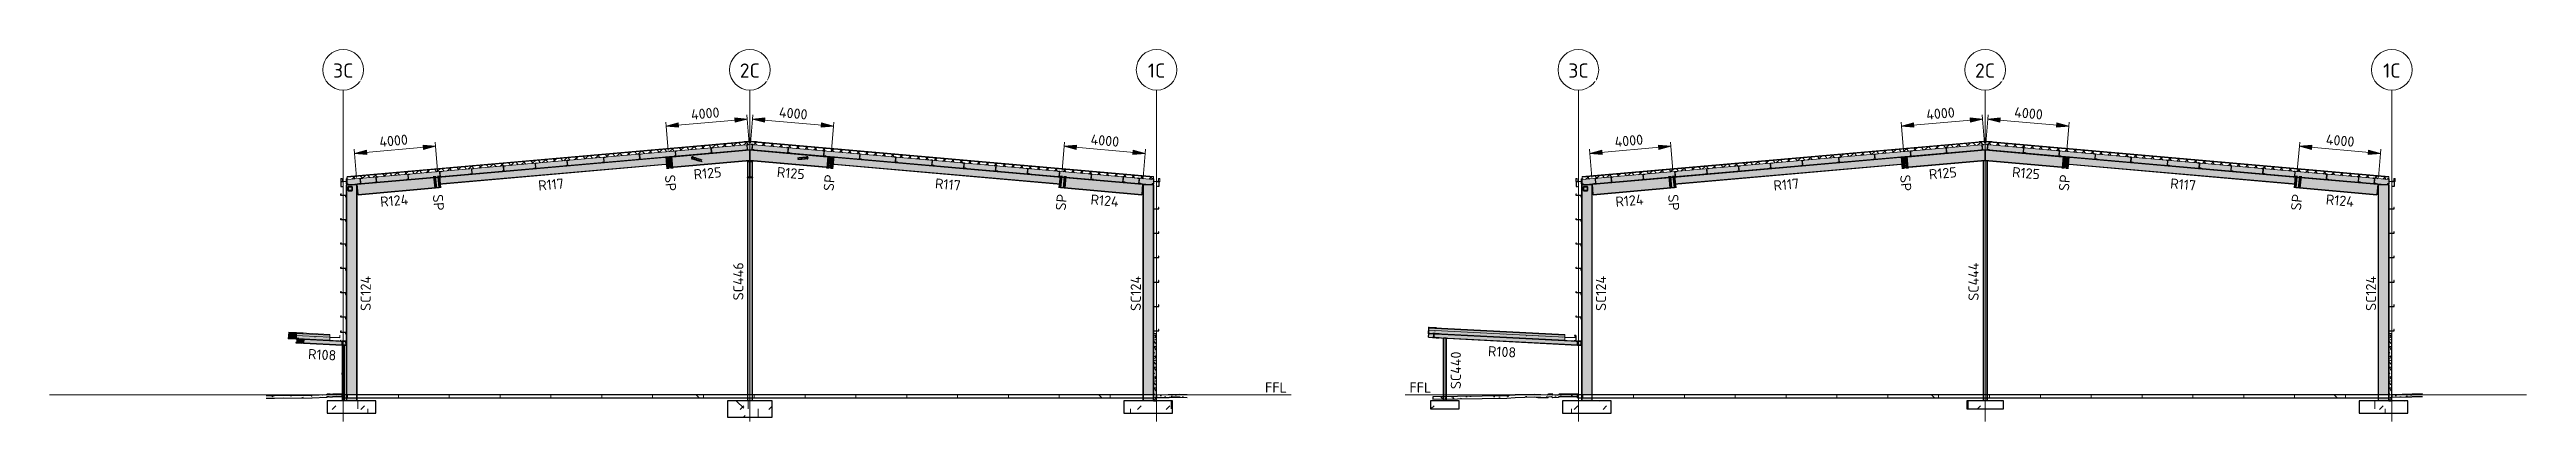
# Model space of a CAD drawing. Header units: millimetres. Extents: x 632 to 561478, y -3890 to 22200.
# Drawn here: x 76550 to 198349, y 3882 to 22200 of the extents above; entities that cross this region are included whole.
import ezdxf

# ---------------------------------------------------------------- set-up
doc = ezdxf.new("R2010")
doc.units = ezdxf.units.MM
for name, pattern in [('Dash', [7, 5, -2]), ('Hidden Double', [7, 5, -2]), ('Hidden Half', [3, 2, -1])]:
    doc.linetypes.add(name, pattern=pattern)
for name, color, linetype, lineweight in [('A-010-D_DIM', 211, 'Continuous', 13), ('A-010-D_DIM-200', 211, 'Continuous', 13), ('A-010-M_LINE', 90, 'Continuous', 13), ('A-200-M_WALL_EXT', 113, 'Continuous', 13), ('A-200-M_WALL_PAT', 111, 'Continuous', 13), ('A-230-H-FLOOR', 190, 'Continuous', 13), ('A-230-M_FLOOR', 192, 'Continuous', 13), ('A-230-MH_FLOOR', 190, 'Hidden Double', 13), ('A-270-M_ROOF', 132, 'Continuous', 13), ('S-160-M_FOUND', 171, 'Continuous', 13), ('S-160-MH_FOUND', 171, 'Hidden Half', 13), ('S-280-A_COLUMN', 171, 'Continuous', 18), ('S-280-A_STRUCT_FRAME', 2, 'Continuous', 18), ('S-280-M_COLUMN', 52, 'Continuous', 13), ('S-280-M_STRUCT_FRAME', 12, 'Continuous', 13), ('S-280-MH_COLUMN', 52, 'Hidden Half', 13), ('Z-000-T_TEXT', 131, 'Continuous', 25), ('Z-030-M_GRID', 191, 'Continuous', 13), ('Z-033_T_GRIDREF', 31, 'Continuous', 13), ('Z-230-A_LEVEL', 51, 'Continuous', 13), ('Z-230_A_LEVEL', 51, 'Continuous', 18)]:
    doc.layers.add(name, color=color, linetype=linetype, lineweight=lineweight)
doc.styles.add('ISOCPEUR_1', font='isocpeur.ttf', dxfattribs={"height": 700})
doc.styles.add('ISOCPEUR_2', font='isocpeur.ttf', dxfattribs={"height": 500})
doc.dimstyles.new('2_5___Arrow___Transparent', dxfattribs={"dimscale": 304.8, "dimtxt": 497.990588, "dimasz": 1.968504, "dimexe": 0.656168, "dimexo": 1.049869, "dimgap": 0.164042, "dimtad": 1, "dimdec": 0, "dimzin": 0, "dimdsep": 46, "dimtxsty": 'ISOCPEUR_2', "dimsah": 1, "dimcen": 0.09, "dimadec": 0, "dimazin": 0, "dimtfac": 1, "dimtdec": 4, "dimtix": 1, "dimtmove": 0, "dimatfit": 3, "dimfxl": 1, "dimtvp": 1, "dimtolj": 1, "dimtzin": 0, "dimlwd": 18, "dimlwe": 18, "dimarcsym": 2})
pattern_1 = [(40, (4337896, 1e-06), (-192.8363, 229.8133), []), (130, (4337896, 1e-06), (-229.8133, -192.8363), [])]
pattern_2 = [(45, (116201.6, 0), (-1414.214, 0), [750, -3000]), (45, (117201.6, 1000), (-1414.214, 0), [750, -3000]), (45, (118201.6, -300), (-1414.214, 0), [250, -2000]), (90, (118201.6, 500), (-500, 500), [500, -2000]), (315, (118201.6, 1000), (0, 2828.43), [500, -3000]), (0, (117201.6, 1000), (2000, 2000), [300, -1000]), (0, (114701.6, 2000), (2000, 2000), [300, -2000])]
pattern_3 = [(50, (116201.6, 0), (728.737, -63.756), [76.2, -838.2]), (355, (116201.6, 0), (-140.972, 764.228), [60.96, -670.56]), (100.451, (116262.35, -5.3), (587.77, 700.467), [64.76, -712.36]), (46.184, (116201.6, 203.2), (1084.316, -168.17), [114.3, -1257.3]), (96.636, (116292, 189.2), (949.61, 989.71), [97.14, -1068.54]), (351.184, (116201.6, 203.2), (949.62, 989.7), [91.44, -1005.84]), (21, (116303.2, 152.4), (606.458, -409.06), [76.2, -838.2]), (326, (116303.2, 152.4), (247.208, 736.753), [60.96, -670.56]), (71.451, (116353.76, 118.3), (853.668, 327.685), [64.76, -712.36]), (37.5, (116201.62, 0), (12.3547, 338.2201), [6.706, -655.726, 6.706, -674.014, -673.1]), (37.5, (116201.62, 0), (12.3547, 338.2201), [-1343.152, 6.706, -666.394]), (7.5, (116201.62, 0), (267.279, 400.722), [6.706, -381.406, 6.706, -640.486, -256.54]), (7.5, (116201.62, 0), (267.279, 400.722), [-1035.304, 6.706, -249.834]), (327.5, (115975.05, 0), (542.3633, -22.9153), [6.706, -247.294, 6.706, -785.774, -1051.56]), (327.5, (115975.05, 0), (542.3633, -22.9153), [-1046.48, 6.706, -1044.854]), (317.5, (115873.45, 0), (592.517, 101.707), [6.706, -323.494, 6.706, -519.582, -746.76]), (317.5, (115873.45, 0), (592.517, 101.707), [-856.488, 6.706, -740.054])]
pattern_4 = [(45, (4337896, 0), (-1414.214, 0), [750, -3000]), (45, (4338896, 1000), (-1414.214, 0), [750, -3000]), (45, (4339896, -300), (-1414.214, 0), [250, -2000]), (90, (4339896, 500), (-500, 500), [500, -2000]), (315, (4339896, 1000), (0, 2828.43), [500, -3000]), (0, (4338896, 1000), (2000, 2000), [300, -1000]), (0, (4336396, 2000), (2000, 2000), [300, -2000])]
pattern_5 = [(50, (176943.3, 0), (728.737, -63.756), [76.2, -838.2]), (355, (176943.3, 0), (-140.972, 764.228), [60.96, -670.56]), (100.451, (177004, -5.3), (587.77, 700.467), [64.76, -712.36]), (46.184, (176943.3, 203.2), (1084.316, -168.17), [114.3, -1257.3]), (96.636, (177033.6, 189.2), (949.61, 989.71), [97.14, -1068.54]), (351.184, (176943.3, 203.2), (949.62, 989.7), [91.44, -1005.84]), (21, (177044.9, 152.4), (606.458, -409.061), [76.2, -838.2]), (326, (177044.9, 152.4), (247.208, 736.753), [60.96, -670.56]), (71.451, (177095.4, 118.3), (853.668, 327.685), [64.76, -712.36]), (37.5, (176943.28, 0), (12.3547, 338.2201), [6.706, -655.726, 6.706, -674.014, -673.1]), (37.5, (176943.28, 0), (12.3547, 338.2201), [-1343.152, 6.706, -666.394]), (7.5, (176943.28, 0), (267.279, 400.722), [6.706, -381.406, 6.706, -640.486, -256.54]), (7.5, (176943.28, 0), (267.279, 400.722), [-1035.304, 6.706, -249.834]), (327.5, (176716.7, 0), (542.3633, -22.9153), [6.706, -247.294, 6.706, -785.774, -1051.56]), (327.5, (176716.7, 0), (542.3633, -22.9153), [-1046.48, 6.706, -1044.854]), (317.5, (176615.1, 0), (592.517, 101.707), [6.706, -323.494, 6.706, -519.582, -746.76]), (317.5, (176615.1, 0), (592.517, 101.707), [-856.488, 6.706, -740.054])]

msp = doc.modelspace()

# ---------------------------------------------------------------- texts
at = {"layer": 'S-280-A_COLUMN', "lineweight": 13, "char_height": 500, "attachment_point": 1, "rotation": 90, "style": 'ISOCPEUR_2'}
for s, insert, width in [('SC124', (91847.1, 9327.3), 2132.489), ('SC446', (110168.4, 9848.6), 2308.86), ('SC124', (129715.2, 9327.3), 2132.489), ('SC124', (152588.8, 9327.3), 2132.489), ('SC444', (170910.1, 9829.7), 2356.961), ('SC124', (190456.9, 9327.3), 2132.489), ('SC440', (145452.5, 5479.2), 2308.86)]:
    msp.add_mtext(s, dxfattribs=dict(at, insert=insert, width=width))
at = {"layer": 'S-280-A_STRUCT_FRAME', "lineweight": 13, "char_height": 500, "attachment_point": 1, "style": 'ISOCPEUR_2'}
for s, insert, width, rotation in [('R117', (100559.3, 15745.2), 1523.206, 5), ('R125', (108204.5, 16294.1), 1651.476, 5), ('R125', (112341.8, 16419.1), 1651.476, 355), ('R117', (120118.2, 15858.8), 1523.206, 355), ('R117', (161300.9, 15745.2), 1523.206, 5), ('R125', (168946.2, 16294.1), 1651.476, 5), ('R125', (173083.5, 16419.1), 1651.476, 355), ('R117', (180859.8, 15858.8), 1523.206, 355), ('R124', (92788.2, 14945.3), 1699.577, 5), ('R124', (127769.3, 15069.4), 1699.577, 355), ('R124', (153529.9, 14945.3), 1699.577, 5), ('R124', (188511, 15069.4), 1699.577, 355), ('R108', (89279, 7457.7), 1651.476, 357), ('R108', (147299, 7600.3), 1651.476, 357)]:
    msp.add_mtext(s, dxfattribs=dict(at, insert=insert, width=width, rotation=rotation))
at = {"layer": 'Z-000-T_TEXT', "char_height": 500, "width": 962.025, "attachment_point": 1, "style": 'ISOCPEUR_2'}
for insert, rotation in [((107300, 16050.3), 275), ((114606.6, 15259.3), 85), ((168041.7, 16050.3), 275), ((175348.3, 15259.3), 85), ((95887.1, 15089.8), 275), ((126019.6, 14298.8), 85), ((156628.7, 15089.8), 275), ((186761.2, 14298.8), 85)]:
    msp.add_mtext('SP', dxfattribs=dict(at, insert=insert, rotation=rotation))
at = {"layer": 'Z-230_A_LEVEL', "lineweight": 13, "char_height": 500, "width": 1298.734, "attachment_point": 1, "style": 'ISOCPEUR_2'}
for insert in [(136320.9, 5805.7), (143421, 5805.7)]:
    msp.add_mtext('FFL', dxfattribs=dict(at, insert=insert))

# ---------------------------------------------------------------- blocks, each defined once
blk = doc.blocks.new('Ridge Capping - Ridge Capping-1882401-S6_501-SECTION C3')
at = {"layer": 'A-270-M_ROOF', "lineweight": 5, "transparency": 33554432}
blk.add_hatch(color=253, dxfattribs=at).paths.add_polyline_path([(4333011, 17659), (4333003, 17663), (4332704, 17689), (4332405, 17663), (4332397, 17659), (4332704, 17686), (4332954, 17664)])
at = {"layer": 'A-270-M_ROOF', "color": 53, "lineweight": 5}
for p, q in [((4332397, 17659), (4332704, 17686)), ((4332405, 17663), (4332397, 17659)), ((4332397, 17659), (4332397, 17659)), ((4332704, 17689), (4332405, 17663)), ((4332405, 17663), (4332405, 17663)), ((4333003, 17663), (4332704, 17689)), ((4332704, 17689), (4332704, 17689)), ((4332704, 17686), (4333011, 17659)), ((4332704, 17686), (4332704, 17686)), ((4333011, 17659), (4333003, 17663)), ((4333003, 17663), (4333003, 17663)), ((4333011, 17659), (4333011, 17659))]:
    blk.add_line(p, q, dxfattribs=at)
blk = doc.blocks.new('Roof Gutters4 - Roof Gutters-3348027-S6_501-SECTION C3')
at = {"layer": 'A-270-M_ROOF', "lineweight": 5, "transparency": 33554432}
for points in [[(4310009, 7954), (4310009, 7957), (4309989, 7958), (4310008, 8274), (4310348, 8259), (4310367, 8253), (4310378, 8252), (4310348, 8262), (4310005, 8277), (4309986, 7956)], [(4310372, 7938), (4310373, 7955), (4310348, 7957), (4310348, 7965), (4310373, 7965), (4310391, 8254), (4310008, 8274), (4309989, 7958), (4310348, 7939)], [(4310696, 8241), (4310348, 8259), (4310008, 8274), (4310391, 8254)], [(4310390, 7934), (4310390, 7937), (4310009, 7956), (4310009, 7954), (4310348, 7937)], [(4310723, 8234), (4310696, 8244), (4310348, 8262), (4310378, 8252)], [(4310390, 7937), (4310348, 7939), (4310348, 7939)]]:
    blk.add_hatch(color=253, dxfattribs=at).paths.add_polyline_path(points)
at = {"layer": 'A-270-M_ROOF', "color": 53, "lineweight": 5}
for p, q in [((4310005, 8277), (4309986, 7956)), ((4309986, 7956), (4310009, 7954)), ((4309986, 7956), (4310009, 7954)), ((4309989, 7958), (4310008, 8274)), ((4310009, 7957), (4309989, 7958)), ((4309989, 7958), (4310372, 7938)), ((4310348, 8262), (4310005, 8277)), ((4310005, 8277), (4310388, 8257)), ((4310008, 8274), (4310348, 8259)), ((4310008, 8274), (4310358, 8256)), ((4310009, 7954), (4310009, 7957)), ((4310390, 7937), (4310009, 7957)), ((4310390, 7934), (4310009, 7954)), ((4310009, 7954), (4310369, 7935)), ((4310378, 8252), (4310348, 8262)), ((4310348, 8262), (4310696, 8244)), ((4310348, 8259), (4310367, 8253)), ((4310348, 8259), (4310696, 8241)), ((4310358, 8256), (4310391, 8254)), ((4310367, 8253), (4310378, 8252)), ((4310367, 8253), (4310713, 8235)), ((4310369, 7938), (4310371, 7969)), ((4310369, 7935), (4310369, 7938)), ((4310369, 7935), (4310369, 7935)), ((4310371, 7969), (4310388, 8251)), ((4310374, 7969), (4310372, 7938)), ((4310372, 7938), (4310372, 7938)), ((4310372, 7938), (4310390, 7937)), ((4310391, 8251), (4310374, 7969)), ((4310378, 8252), (4310723, 8234)), ((4310388, 8254), (4310388, 8257)), ((4310388, 8257), (4310388, 8257)), ((4310388, 8257), (4310696, 8244)), ((4310388, 8251), (4310388, 8254)), ((4310390, 7937), (4310390, 7937)), ((4310390, 7937), (4310390, 7934)), ((4310390, 7934), (4310390, 7934)), ((4310696, 8241), (4310391, 8254)), ((4310391, 8254), (4310391, 8254)), ((4310391, 8254), (4310391, 8251)), ((4310696, 8244), (4310696, 8244)), ((4310696, 8244), (4310715, 8237)), ((4310705, 8237), (4310696, 8241)), ((4310696, 8241), (4310696, 8241)), ((4310713, 8235), (4310705, 8237)), ((4310723, 8234), (4310713, 8235)), ((4310713, 8235), (4310713, 8235)), ((4310715, 8237), (4310723, 8234)), ((4310723, 8234), (4310723, 8234))]:
    blk.add_line(p, q, dxfattribs=at)
blk = doc.blocks.new('25021-APA-ZZ-ZZ-M3-AR-000001_V3_rvt-2-S6_501-SECTION C3')
at = {"layer": 'A-270-M_ROOF', "transparency": 33554432}
for color, points in [(9, [(4352532, 15911), (4352532, 15952), (4332704, 17686), (4312876, 15952), (4312876, 15911), (4332704, 17646), (4351995, 15958)]), (253, [(4312590, 15687), (4312593, 15691), (4312571, 15704), (4312571, 15837), (4312626, 15837), (4312626, 15692), (4312876, 15692), (4312876, 15892), (4312871, 15892), (4312871, 15697), (4312631, 15697), (4312631, 15842), (4312566, 15842), (4312566, 15701), (4312583, 15691)]), (253, [(4352817, 15688), (4352842, 15703), (4352842, 15844), (4352777, 15844), (4352777, 15699), (4352537, 15699), (4352537, 15894), (4352532, 15894), (4352532, 15694), (4352782, 15694), (4352782, 15839), (4352837, 15839), (4352837, 15706), (4352814, 15692)]), (9, [(4312023, 8133), (4312023, 8168), (4310008, 8274), (4310008, 8239), (4311723, 8149)]), (253, [(4312527, 8016), (4312525, 8018), (4312025, 8018), (4312023, 8016), (4312431, 8016)])]:
    blk.add_hatch(color=color, dxfattribs=at).paths.add_polyline_path(points)
at = {"layer": 'A-270-M_ROOF', "lineweight": 5}
h = blk.add_hatch(dxfattribs=at)
h.set_pattern_fill('FP_9', angle=-135, style=0, pattern_type=2)
h.set_pattern_definition(pattern_1)
h.paths.add_polyline_path([(4352532, 15791), (4352532, 15911), (4332704, 17646), (4312876, 15911), (4312876, 15791), (4332704, 17526), (4351995, 15838)])
at = {"layer": 'A-270-M_ROOF', "lineweight": 5, "transparency": 33554432}
for color, points in [(254, [(4312876, 15540), (4332704, 17275), (4352532, 15540), (4352532, 15791), (4332704, 17526), (4312876, 15791), (4312876, 15691)]), (253, [(4312571, 15704), (4312572, 15710), (4312571, 15837)]), (253, [(4312631, 15697), (4312631, 15704), (4312631, 15842)]), (8, [(4312023, 8033), (4312023, 8133), (4310008, 8239), (4310008, 8139), (4311723, 8049)]), (8, [(4312023, 7883), (4312023, 8033), (4310008, 8139), (4310008, 7988), (4311723, 7899)]), (8, [(4312023, 7883), (4312024, 7946), (4312023, 7938)]), (253, [(4312025, 8018), (4312026, 8027), (4312025, 8118)]), (253, [(4312527, 8016), (4312528, 8025), (4312527, 8118)])]:
    blk.add_hatch(color=color, dxfattribs=at).paths.add_polyline_path(points)
at = {"layer": 'A-270-M_ROOF', "color": 53, "lineweight": 5}
for p, q in [((4332704, 17686), (4312876, 15952)), ((4312876, 15791), (4332704, 17526)), ((4332704, 17646), (4317501, 16316)), ((4317501, 16316), (4332704, 17646)), ((4317522, 15947), (4332704, 17275)), ((4352532, 15952), (4332704, 17686)), ((4332704, 17686), (4332704, 17686)), ((4352532, 15911), (4332704, 17646)), ((4332704, 17646), (4332704, 17646)), ((4332704, 17646), (4352532, 15911)), ((4332704, 17646), (4332704, 17646)), ((4332704, 17526), (4352532, 15791)), ((4332704, 17275), (4352532, 15540)), ((4332704, 17275), (4332704, 17275)), ((4312566, 15842), (4312566, 15701)), ((4312631, 15842), (4312566, 15842)), ((4312566, 15842), (4312566, 15842)), ((4312571, 15704), (4312571, 15837)), ((4312571, 15837), (4312626, 15837)), ((4312571, 15837), (4312571, 15837)), ((4312626, 15837), (4312626, 15692)), ((4312626, 15837), (4312626, 15837)), ((4312631, 15697), (4312631, 15842)), ((4312631, 15842), (4312631, 15842)), ((4312876, 15892), (4312871, 15892)), ((4312871, 15892), (4312871, 15697)), ((4312871, 15892), (4312871, 15892)), ((4317501, 16316), (4312876, 15911)), ((4312876, 15911), (4317501, 16316)), ((4312876, 15952), (4312876, 15911)), ((4312876, 15952), (4312876, 15952)), ((4312876, 15540), (4317522, 15947)), ((4312876, 15911), (4312876, 15540)), ((4312876, 15911), (4312876, 15911)), ((4312876, 15911), (4312876, 15911)), ((4312876, 15692), (4312876, 15892)), ((4312876, 15892), (4312876, 15892)), ((4352532, 15911), (4352532, 15952)), ((4352532, 15540), (4352532, 15911)), ((4352537, 15894), (4352532, 15894)), ((4352532, 15894), (4352532, 15694)), ((4352537, 15699), (4352537, 15894)), ((4352842, 15844), (4352777, 15844)), ((4352777, 15844), (4352777, 15699)), ((4352782, 15694), (4352782, 15839)), ((4352782, 15839), (4352837, 15839)), ((4352837, 15839), (4352837, 15706)), ((4352842, 15703), (4352842, 15844)), ((4312566, 15701), (4312590, 15687)), ((4312566, 15701), (4312566, 15701)), ((4312594, 15691), (4312571, 15704)), ((4312571, 15704), (4312571, 15704)), ((4312590, 15687), (4312594, 15691)), ((4312590, 15687), (4312591, 15687)), ((4312594, 15691), (4312595, 15691)), ((4312626, 15692), (4312876, 15692)), ((4312626, 15692), (4312626, 15692)), ((4312871, 15697), (4312631, 15697)), ((4312631, 15697), (4312631, 15697)), ((4312871, 15697), (4312871, 15697)), ((4312876, 15692), (4312876, 15692)), ((4312876, 15540), (4312876, 15540)), ((4352532, 15694), (4352782, 15694)), ((4352777, 15699), (4352537, 15699)), ((4352837, 15706), (4352814, 15692)), ((4352814, 15692), (4352817, 15688)), ((4352817, 15688), (4352842, 15703)), ((4312023, 8168), (4310008, 8274)), ((4310008, 8274), (4310008, 7988)), ((4310358, 8256), (4310008, 8274)), ((4310008, 8239), (4312023, 8133)), ((4310008, 8139), (4312023, 8033)), ((4310008, 7988), (4312023, 7883)), ((4310008, 7988), (4310391, 7968)), ((4310391, 8254), (4310358, 8256)), ((4310391, 8254), (4310391, 8251)), ((4310391, 8254), (4310391, 8254)), ((4310391, 8251), (4310391, 7968)), ((4310391, 7968), (4310391, 7968)), ((4312023, 7883), (4312023, 8168)), ((4312023, 8168), (4312024, 8168)), ((4312025, 8118), (4312023, 8118)), ((4312023, 8118), (4312023, 8016)), ((4312024, 8118), (4312023, 8118)), ((4312023, 8016), (4312527, 8016)), ((4312024, 8016), (4312023, 8016)), ((4312024, 7883), (4312023, 7883)), ((4312025, 8018), (4312025, 8118)), ((4312026, 8118), (4312025, 8118)), ((4312525, 8018), (4312025, 8018)), ((4312026, 8018), (4312025, 8018)), ((4312527, 8118), (4312525, 8118)), ((4312525, 8118), (4312525, 8018)), ((4312526, 8118), (4312525, 8118)), ((4312526, 8018), (4312525, 8018)), ((4312527, 8016), (4312527, 8118)), ((4312527, 8118), (4312528, 8118)), ((4312528, 8016), (4312527, 8016))]:
    blk.add_line(p, q, dxfattribs=at)
for name in ['Ridge Capping - Ridge Capping-1882401-S6_501-SECTION C3', 'Roof Gutters4 - Roof Gutters-3348027-S6_501-SECTION C3']:
    blk.add_blockref(name, (0, 0), dxfattribs=at)
blk = doc.blocks.new('NRP_Framing-Steel-Purlin C - P946 - EC250-24-4138969-S6_501-SECTION C3')
at = {"layer": 'S-280-M_STRUCT_FRAME', "color": 1, "lineweight": 25}
blk.add_line((4311296, 8053), (4311297, 8053), dxfattribs=at)
blk.add_line((4311296, 8053), (4311297, 8053), dxfattribs=at)
blk = doc.blocks.new('NRP_Framing-Steel-Purlin C - P946 - EC250-24-4146268-S6_501-SECTION C3')
at = {"layer": 'S-280-M_STRUCT_FRAME', "color": 1, "lineweight": 25}
blk.add_line((4310679, 8085), (4310678, 8085), dxfattribs=at)
blk.add_line((4310679, 8085), (4310678, 8085), dxfattribs=at)
blk = doc.blocks.new('NRP_Framing-Steel-Purlin C - P946 - EC250-24-V13-S6_501-SECTION C3')
at = {"layer": 'S-280-M_STRUCT_FRAME', "color": 1, "lineweight": 25}
blk.add_line((4312517, 7989), (4312518, 7989), dxfattribs=at)
blk.add_line((4312517, 7989), (4312518, 7989), dxfattribs=at)
blk = doc.blocks.new('NRP_Framing-Steel-Purlin C - P946 - EC250-24-4138995-S6_501-SECTION C3')
at = {"layer": 'S-280-M_STRUCT_FRAME', "color": 1, "lineweight": 25}
blk.add_line((4311297, 8053), (4311298, 8053), dxfattribs=at)
blk.add_line((4311297, 8053), (4311298, 8053), dxfattribs=at)
blk = doc.blocks.new('NRP_Framing-Steel-Purlin C - P946 - EC250-24-V14-S6_501-SECTION C3')
at = {"layer": 'S-280-M_STRUCT_FRAME', "color": 1, "lineweight": 25}
blk.add_line((4312518, 7989), (4312519, 7989), dxfattribs=at)
blk.add_line((4312518, 7989), (4312519, 7989), dxfattribs=at)
blk = doc.blocks.new('NRP_Framing-Steel-Purlin C - P946 - EC250-24-V15-S6_501-SECTION C3')
at = {"layer": 'S-280-M_STRUCT_FRAME', "color": 1, "lineweight": 25}
blk.add_line((4311874, 8023), (4311875, 8023), dxfattribs=at)
blk.add_line((4311874, 8023), (4311875, 8023), dxfattribs=at)
blk = doc.blocks.new('NRP_Framing-Steel-Purlin C - P946 - EC250-24-V16-S6_501-SECTION C3')
at = {"layer": 'S-280-M_STRUCT_FRAME', "color": 1, "lineweight": 25}
blk.add_line((4310696, 8085), (4310697, 8085), dxfattribs=at)
blk.add_line((4310696, 8085), (4310697, 8085), dxfattribs=at)
blk = doc.blocks.new('NRP_Framing-Steel-Purlin C - P946 - EC250-24-4133309-S6_501-SECTION C3')
at = {"layer": 'S-280-M_STRUCT_FRAME', "color": 1, "lineweight": 25}
for p, q in [((4312825, 15831), (4312825, 15581)), ((4312825, 15831), (4312898, 15831)), ((4312825, 15581), (4312898, 15581)), ((4312893, 15711), (4312893, 15711)), ((4312898, 15831), (4312898, 15807)), ((4312898, 15605), (4312898, 15581))]:
    blk.add_line(p, q, dxfattribs=at)
blk = doc.blocks.new('NRP_Framing-Steel-Purlin C - P946 - EC250-24-4133020-S6_501-SECTION C3')
at = {"layer": 'S-280-M_STRUCT_FRAME', "color": 1, "lineweight": 25}
for p, q in [((4352465, 15832), (4352465, 15808)), ((4352538, 15832), (4352465, 15832)), ((4352465, 15606), (4352465, 15582)), ((4352538, 15582), (4352465, 15582)), ((4352470, 15711), (4352470, 15711)), ((4352538, 15832), (4352538, 15582))]:
    blk.add_line(p, q, dxfattribs=at)
blk = doc.blocks.new('NRP_Framing-Steel-Purlin Z - P915 - EZ250-19-4046628-S6_501-SECTION C3')
at = {"layer": 'S-280-M_STRUCT_FRAME', "color": 92, "lineweight": 25}
for p, q in [((4323643, 16507), (4323645, 16486)), ((4323643, 16507), (4323645, 16486)), ((4323645, 16486), (4323721, 16493)), ((4323645, 16486), (4323721, 16493)), ((4323699, 16742), (4323770, 16748)), ((4323699, 16742), (4323770, 16748)), ((4323721, 16493), (4323699, 16742)), ((4323721, 16493), (4323699, 16742)), ((4323717, 16618), (4323718, 16618)), ((4323770, 16748), (4323771, 16727)), ((4323770, 16748), (4323771, 16727))]:
    blk.add_line(p, q, dxfattribs=at)
blk = doc.blocks.new('NRP_Framing-Steel-Purlin Z - P915 - EZ250-19-4046629-S6_501-SECTION C3')
at = {"layer": 'S-280-M_STRUCT_FRAME', "color": 92, "lineweight": 25}
for p, q in [((4341595, 16748), (4341593, 16727)), ((4341595, 16748), (4341593, 16727)), ((4341666, 16742), (4341595, 16748)), ((4341666, 16742), (4341595, 16748)), ((4341644, 16493), (4341666, 16742)), ((4341644, 16493), (4341666, 16742)), ((4341720, 16486), (4341644, 16493)), ((4341720, 16486), (4341644, 16493)), ((4341647, 16618), (4341647, 16618)), ((4341721, 16507), (4341720, 16486)), ((4341721, 16507), (4341720, 16486))]:
    blk.add_line(p, q, dxfattribs=at)
blk = doc.blocks.new('NRP_Framing-Steel-Purlin Z - P915 - EZ250-19-4046630-S6_501-SECTION C3')
at = {"layer": 'S-280-M_STRUCT_FRAME', "color": 92, "lineweight": 25}
for p, q in [((4323650, 16508), (4323652, 16487)), ((4323650, 16508), (4323652, 16487)), ((4323728, 16494), (4323706, 16743)), ((4323728, 16494), (4323706, 16743)), ((4323717, 16618), (4323718, 16618)), ((4323721, 16493), (4323728, 16494)), ((4323721, 16493), (4323728, 16494)), ((4323770, 16748), (4323777, 16749)), ((4323770, 16748), (4323777, 16749)), ((4323777, 16749), (4323779, 16728)), ((4323777, 16749), (4323779, 16728))]:
    blk.add_line(p, q, dxfattribs=at)
blk = doc.blocks.new('NRP_Framing-Steel-Purlin Z - P915 - EZ250-19-4046631-S6_501-SECTION C3')
at = {"layer": 'S-280-M_STRUCT_FRAME', "color": 92, "lineweight": 25}
for p, q in [((4341588, 16749), (4341586, 16728)), ((4341588, 16749), (4341586, 16728)), ((4341595, 16748), (4341588, 16749)), ((4341595, 16748), (4341588, 16749)), ((4341637, 16494), (4341659, 16743)), ((4341637, 16494), (4341659, 16743)), ((4341644, 16493), (4341637, 16494)), ((4341644, 16493), (4341637, 16494)), ((4341647, 16618), (4341647, 16618)), ((4341714, 16508), (4341712, 16487)), ((4341714, 16508), (4341712, 16487))]:
    blk.add_line(p, q, dxfattribs=at)
blk = doc.blocks.new('NRP_Framing-Steel-Purlin Z - P914 - EZ250-15-4047701-S6_501-SECTION C3')
at = {"layer": 'S-280-M_STRUCT_FRAME', "color": 150, "lineweight": 25}
for p, q in [((4332488, 17280), (4332490, 17260)), ((4332488, 17280), (4332490, 17260)), ((4332490, 17260), (4332565, 17267)), ((4332490, 17260), (4332565, 17267)), ((4332543, 17516), (4332614, 17522)), ((4332543, 17516), (4332614, 17522)), ((4332565, 17267), (4332543, 17516)), ((4332565, 17267), (4332543, 17516)), ((4332562, 17392), (4332563, 17392)), ((4332614, 17522), (4332616, 17502)), ((4332614, 17522), (4332616, 17502))]:
    blk.add_line(p, q, dxfattribs=at)
blk = doc.blocks.new('NRP_Framing-Steel-Purlin Z - P915 - EZ250-19-V17-S6_501-SECTION C3')
at = {"layer": 'S-280-M_STRUCT_FRAME', "color": 92, "lineweight": 25}
for p, q in [((4332495, 17282), (4332497, 17261)), ((4332495, 17282), (4332497, 17261)), ((4332572, 17267), (4332551, 17516)), ((4332572, 17267), (4332551, 17516)), ((4332562, 17392), (4332562, 17392)), ((4332565, 17267), (4332572, 17267)), ((4332565, 17267), (4332572, 17267)), ((4332614, 17522), (4332621, 17523)), ((4332614, 17522), (4332621, 17523)), ((4332621, 17523), (4332623, 17502)), ((4332621, 17523), (4332623, 17502))]:
    blk.add_line(p, q, dxfattribs=at)
blk = doc.blocks.new('NRP_Framing-Steel-Purlin Z - P914 - EZ250-15-4047702-S6_501-SECTION C3')
at = {"layer": 'S-280-M_STRUCT_FRAME', "color": 150, "lineweight": 25}
for p, q in [((4332750, 17522), (4332749, 17502)), ((4332750, 17522), (4332749, 17502)), ((4332821, 17516), (4332750, 17522)), ((4332821, 17516), (4332750, 17522)), ((4332799, 17267), (4332821, 17516)), ((4332799, 17267), (4332821, 17516)), ((4332875, 17260), (4332799, 17267)), ((4332875, 17260), (4332799, 17267)), ((4332803, 17392), (4332802, 17392)), ((4332877, 17280), (4332875, 17260)), ((4332877, 17280), (4332875, 17260))]:
    blk.add_line(p, q, dxfattribs=at)
blk = doc.blocks.new('NRP_Framing-Steel-Purlin Z - P915 - EZ250-19-V18-S6_501-SECTION C3')
at = {"layer": 'S-280-M_STRUCT_FRAME', "color": 92, "lineweight": 25}
for p, q in [((4332743, 17523), (4332741, 17502)), ((4332743, 17523), (4332741, 17502)), ((4332750, 17522), (4332743, 17523)), ((4332750, 17522), (4332743, 17523)), ((4332792, 17267), (4332814, 17516)), ((4332792, 17267), (4332814, 17516)), ((4332799, 17267), (4332792, 17267)), ((4332799, 17267), (4332792, 17267)), ((4332803, 17392), (4332802, 17392)), ((4332870, 17282), (4332868, 17261)), ((4332870, 17282), (4332868, 17261))]:
    blk.add_line(p, q, dxfattribs=at)
blk = doc.blocks.new('NRP_Framing-Steel-Purlin Z - P914 - EZ250-15-V19-S6_501-SECTION C3')
at = {"layer": 'S-280-M_STRUCT_FRAME', "color": 150, "lineweight": 25}
for p, q in [((4330726, 17125), (4330727, 17106)), ((4330726, 17125), (4330727, 17106)), ((4330727, 17106), (4330803, 17113)), ((4330727, 17106), (4330803, 17113)), ((4330781, 17362), (4330852, 17368)), ((4330781, 17362), (4330852, 17368)), ((4330803, 17113), (4330781, 17362)), ((4330803, 17113), (4330781, 17362)), ((4330800, 17238), (4330800, 17238)), ((4330852, 17368), (4330854, 17348)), ((4330852, 17368), (4330854, 17348))]:
    blk.add_line(p, q, dxfattribs=at)
blk = doc.blocks.new('NRP_Framing-Steel-Purlin Z - P914 - EZ250-15-V20-S6_501-SECTION C3')
at = {"layer": 'S-280-M_STRUCT_FRAME', "color": 150, "lineweight": 25}
for p, q in [((4334513, 17368), (4334511, 17348)), ((4334513, 17368), (4334511, 17348)), ((4334583, 17362), (4334513, 17368)), ((4334583, 17362), (4334513, 17368)), ((4334562, 17113), (4334583, 17362)), ((4334562, 17113), (4334583, 17362)), ((4334637, 17106), (4334562, 17113)), ((4334637, 17106), (4334562, 17113)), ((4334565, 17238), (4334564, 17238)), ((4334639, 17125), (4334637, 17106)), ((4334639, 17125), (4334637, 17106))]:
    blk.add_line(p, q, dxfattribs=at)
blk = doc.blocks.new('NRP_Framing-Steel-SHS - WH433 - 100x100x5_0SHS-4136178-S6_501-SECTION C3')
at = {"layer": 'S-280-M_STRUCT_FRAME', "linetype": 'Dash', "lineweight": 25}
h = blk.add_hatch(color=256, dxfattribs=at)
h.paths.add_polyline_path([(4312732, 6190), (4312732, 6290), (4312632, 6290), (4312632, 6190)])
h.paths.add_polyline_path([(4312637, 6195), (4312637, 6285), (4312727, 6285), (4312727, 6195)])
at = {"layer": 'S-280-M_STRUCT_FRAME', "lineweight": 25}
for p, q in [((4312732, 6290), (4312632, 6290)), ((4312632, 6290), (4312632, 6190)), ((4312632, 6190), (4312732, 6190)), ((4312637, 6285), (4312727, 6285)), ((4312637, 6195), (4312637, 6285)), ((4312727, 6195), (4312637, 6195)), ((4312727, 6285), (4312727, 6195)), ((4312732, 6190), (4312732, 6290))]:
    blk.add_line(p, q, dxfattribs=at)
blk = doc.blocks.new('NRP_Framing-Steel-Purlin Z - G915 - EZ250-19-4090920-S6_501-SECTION C3')
at = {"layer": 'S-280-M_STRUCT_FRAME', "color": 92, "lineweight": 25}
for p, q in [((4312572, 8268), (4312572, 8339)), ((4312572, 8339), (4312593, 8339)), ((4312572, 8268), (4312572, 8339)), ((4312572, 8339), (4312593, 8339)), ((4312822, 8268), (4312572, 8268)), ((4312822, 8268), (4312572, 8268)), ((4312801, 8192), (4312822, 8192)), ((4312801, 8192), (4312822, 8192)), ((4312822, 8192), (4312822, 8268)), ((4312822, 8192), (4312822, 8268))]:
    blk.add_line(p, q, dxfattribs=at)
blk = doc.blocks.new('NRP_Framing-Steel-Purlin Z - G915 - EZ250-19-V21-S6_501-SECTION C3')
at = {"layer": 'S-280-M_STRUCT_FRAME', "color": 92, "lineweight": 25}
for p, q in [((4312592, 9086), (4312593, 9086)), ((4312592, 9086), (4312593, 9086)), ((4312801, 8939), (4312803, 8939)), ((4312801, 8939), (4312803, 8939))]:
    blk.add_line(p, q, dxfattribs=at)
blk = doc.blocks.new('NRP_Framing-Steel-Purlin Z - G914 - EZ250-15-4091270-S6_501-SECTION C3')
at = {"layer": 'S-280-M_STRUCT_FRAME', "color": 150, "lineweight": 25}
for p, q in [((4312572, 7815), (4312572, 7886)), ((4312572, 7886), (4312592, 7886)), ((4312572, 7815), (4312572, 7886)), ((4312572, 7886), (4312592, 7886)), ((4312822, 7815), (4312572, 7815)), ((4312822, 7815), (4312572, 7815)), ((4312803, 7739), (4312822, 7739)), ((4312803, 7739), (4312822, 7739)), ((4312822, 7739), (4312822, 7815)), ((4312822, 7739), (4312822, 7815))]:
    blk.add_line(p, q, dxfattribs=at)
blk = doc.blocks.new('NRP_Framing-Steel-Purlin C - G946 - EC250-24-4090496-S6_501-SECTION C3')
at = {"layer": 'S-280-M_STRUCT_FRAME', "color": 1, "lineweight": 25}
for p, q in [((4312571, 15697), (4312644, 15697)), ((4312571, 15697), (4312571, 15447)), ((4312571, 15447), (4312644, 15447)), ((4312644, 15697), (4312644, 15673)), ((4312644, 15471), (4312644, 15447))]:
    blk.add_line(p, q, dxfattribs=at)
blk = doc.blocks.new('NRP_Framing-Steel-Purlin C - G946 - EC250-24-4099654-S6_501-SECTION C3')
at = {"layer": 'S-280-M_STRUCT_FRAME', "color": 1, "lineweight": 25}
for p, q in [((4352793, 15697), (4352720, 15697)), ((4352720, 15697), (4352720, 15673)), ((4352720, 15471), (4352720, 15447)), ((4352793, 15447), (4352720, 15447)), ((4352793, 15697), (4352793, 15447))]:
    blk.add_line(p, q, dxfattribs=at)
blk = doc.blocks.new('NRP_Framing-Steel-Purlin Z - G914 - EZ250-15-4100453-S6_501-SECTION C3')
at = {"layer": 'S-280-M_STRUCT_FRAME', "color": 150, "lineweight": 25}
for p, q in [((4352542, 8274), (4352542, 8350)), ((4352542, 8350), (4352792, 8350)), ((4352542, 8274), (4352542, 8350)), ((4352542, 8350), (4352792, 8350)), ((4352562, 8274), (4352542, 8274)), ((4352562, 8274), (4352542, 8274)), ((4352792, 8421), (4352772, 8421)), ((4352792, 8421), (4352772, 8421)), ((4352792, 8350), (4352792, 8421)), ((4352792, 8350), (4352792, 8421))]:
    blk.add_line(p, q, dxfattribs=at)
blk = doc.blocks.new('NRP_Framing-Steel-SHS - S444 - 200x200x6_0SHS-4135989-S6_501-SECTION C3')
at = {"layer": 'S-280-M_STRUCT_FRAME', "linetype": 'Dash', "lineweight": 25}
h = blk.add_hatch(color=256, dxfattribs=at)
h.paths.add_polyline_path([(4312632, 7641), (4312832, 7641), (4312832, 7841), (4312632, 7841), (4312632, 7826)])
h.paths.add_polyline_path([(4312826, 7647), (4312638, 7647), (4312638, 7835), (4312826, 7835), (4312826, 7826)])
at = {"layer": 'S-280-M_STRUCT_FRAME', "lineweight": 25}
for p, q in [((4312832, 7841), (4312632, 7841)), ((4312632, 7841), (4312632, 7641)), ((4312632, 7641), (4312832, 7641)), ((4312638, 7835), (4312826, 7835)), ((4312638, 7647), (4312638, 7835)), ((4312826, 7647), (4312638, 7647)), ((4312826, 7835), (4312826, 7647)), ((4312832, 7641), (4312832, 7841))]:
    blk.add_line(p, q, dxfattribs=at)
blk = doc.blocks.new('NRP_Column-Steel-SHS - SC446 - 250x250x6_0SHS-4252457-S6_501-SECTION C3')
at = {"layer": 'S-280-MH_COLUMN', "lineweight": 25}
for p, q in [((4332563, 16721), (4332563, 5200)), ((4332801, 16721), (4332801, 5200)), ((4332563, 5200), (4332563, 5050)), ((4332563, 5050), (4332563, 4900)), ((4332801, 5200), (4332801, 5050)), ((4332801, 5050), (4332801, 4900))]:
    blk.add_line(p, q, dxfattribs=at)
blk = doc.blocks.new('NRP_Foundation-Pad Footing Fibre _v2_ - PF3 - 2200 x 2200 x 800d-3893009-S6_501-SECTION C3')
at = {"layer": 'S-160-M_FOUND'}
h = blk.add_hatch(dxfattribs=at)
h.set_pattern_fill('FP_11', color=256, style=0, pattern_type=2)
h.set_pattern_definition(pattern_4)
h.paths.add_polyline_path([(4333782, 4900), (4331582, 4900), (4331582, 4100), (4333782, 4100)])
at = {"layer": 'S-160-M_FOUND', "lineweight": 25}
for p, q in [((4333782, 4900), (4331582, 4900)), ((4331582, 4900), (4331582, 4100)), ((4333782, 4100), (4333782, 4900)), ((4331582, 4100), (4333782, 4100))]:
    blk.add_line(p, q, dxfattribs=at)
blk = doc.blocks.new('NRP_Column-Steel-SHS - M433 - 100x100x5_0SHS-4234781-S6_501-SECTION C3')
at = {"layer": 'S-280-MH_COLUMN', "lineweight": 25}
for p, q in [((4312637, 7641), (4312637, 6290)), ((4312727, 7641), (4312727, 7640)), ((4312727, 7639), (4312727, 6290)), ((4312637, 6290), (4312637, 6285)), ((4312637, 6195), (4312637, 6190)), ((4312637, 6190), (4312637, 5200)), ((4312727, 6290), (4312727, 6285)), ((4312727, 6195), (4312727, 6190)), ((4312727, 6190), (4312727, 5200)), ((4312637, 5200), (4312637, 5050)), ((4312637, 5050), (4312637, 4900)), ((4312727, 5200), (4312727, 5050)), ((4312727, 5050), (4312727, 4900))]:
    blk.add_line(p, q, dxfattribs=at)
blk = doc.blocks.new('NRP_Framing-Steel-SHS - S444 - 200x200x6_0SHS-4135993-S6_501-SECTION C3')
at = {"layer": 'S-280-M_STRUCT_FRAME', "linetype": 'Dash', "lineweight": 25}
h = blk.add_hatch(color=256, dxfattribs=at)
h.paths.add_polyline_path([(4312632, 7641), (4312632, 7643), (4312632, 7643)])
h.paths.add_polyline_path([(4312826, 7647), (4312826, 7647), (4312826, 7826)])
for p, q in [((4312631, 7841), (4312632, 7841)), ((4312758, 7841), (4312632, 7841)), ((4312632, 7841), (4312632, 7641)), ((4312632, 7641), (4312691, 7641)), ((4312638, 7835), (4312723, 7835)), ((4312638, 7647), (4312638, 7835)), ((4312726, 7647), (4312638, 7647)), ((4312693, 7641), (4312832, 7641)), ((4312725, 7835), (4312826, 7835)), ((4312826, 7647), (4312728, 7647)), ((4312832, 7841), (4312760, 7841)), ((4312826, 7835), (4312826, 7647)), ((4312832, 7641), (4312832, 7841))]:
    blk.add_line(p, q, dxfattribs=at)
at = {"layer": 'S-280-M_STRUCT_FRAME', "lineweight": 25}
blk.add_line((4312631, 7641), (4312632, 7641), dxfattribs=at)
blk = doc.blocks.new('NRP_Framing-Steel-WB - TB136 - 800WB146-4252456-S6_501-SECTION C3')
at = {"layer": 'S-280-M_STRUCT_FRAME', "linetype": 'Dash', "lineweight": 25}
h = blk.add_hatch(color=256, dxfattribs=at)
h.paths.add_polyline_path([(4332807, 15900), (4332820, 15900), (4332820, 15920), (4332807, 15920), (4332807, 15902)])
h.paths.add_polyline_path([(4332557, 15900), (4332557, 15920), (4332545, 15920), (4332545, 15900)])
h.paths.add_polyline_path([(4332820, 16680), (4332820, 16700), (4332807, 16698), (4332807, 16680)])
h.paths.add_polyline_path([(4332545, 16680), (4332557, 16680), (4332557, 16700), (4332545, 16700)])
at = {"layer": 'S-280-M_STRUCT_FRAME', "lineweight": 25}
for p, q in [((4332557, 16700), (4332545, 16700)), ((4332545, 16700), (4332545, 16680)), ((4332545, 16680), (4332557, 16680)), ((4332557, 15920), (4332545, 15920)), ((4332545, 15920), (4332545, 15900)), ((4332545, 15900), (4332557, 15900)), ((4332820, 16700), (4332807, 16700)), ((4332807, 16680), (4332820, 16680)), ((4332820, 15920), (4332807, 15920)), ((4332807, 15900), (4332820, 15900)), ((4332820, 16680), (4332820, 16700)), ((4332820, 15900), (4332820, 15920))]:
    blk.add_line(p, q, dxfattribs=at)
at = {"layer": 'S-280-M_STRUCT_FRAME', "linetype": 'Dash', "lineweight": 25}
for p, q in [((4332807, 16700), (4332557, 16700)), ((4332557, 16680), (4332677, 16680)), ((4332677, 15920), (4332557, 15920)), ((4332557, 15900), (4332807, 15900)), ((4332677, 16680), (4332677, 15920)), ((4332687, 15920), (4332687, 16680)), ((4332687, 16680), (4332807, 16680)), ((4332807, 15920), (4332687, 15920))]:
    blk.add_line(p, q, dxfattribs=at)
blk = doc.blocks.new('NRP_Framing-Steel-SHS - RB429 - 89x89x5_0SHS-4261504-S6_501-SECTION C3')
at = {"layer": 'S-280-M_STRUCT_FRAME', "linetype": 'Dash', "lineweight": 25}
for p, q in [((4335029, 16866), (4335473, 16908)), ((4335478, 16819), (4335029, 16777)), ((4335540, 16819), (4335155, 16783)), ((4335473, 16908), (4335478, 16819)), ((4335536, 16908), (4335473, 16908)), ((4335481, 16824), (4335477, 16903)), ((4335477, 16903), (4335533, 16903)), ((4335477, 16897), (4335533, 16903)), ((4335478, 16819), (4335540, 16819)), ((4335537, 16824), (4335481, 16824)), ((4335533, 16903), (4335537, 16824)), ((4335540, 16819), (4335536, 16908))]:
    blk.add_line(p, q, dxfattribs=at)
blk = doc.blocks.new('NRP_Framing-Steel-SHS - RB429 - 89x89x5_0SHS-4261498-S6_501-SECTION C3')
at = {"layer": 'S-280-M_STRUCT_FRAME', "linetype": 'Dash', "lineweight": 25}
for p, q in [((4329833, 16906), (4329819, 16820)), ((4329819, 16820), (4329882, 16820)), ((4330209, 16692), (4329819, 16820)), ((4329824, 16825), (4329836, 16902)), ((4329879, 16825), (4329824, 16825)), ((4329896, 16906), (4329833, 16906)), ((4329836, 16902), (4329892, 16902)), ((4329836, 16902), (4329889, 16884)), ((4329892, 16902), (4329879, 16825)), ((4329882, 16820), (4329896, 16906)), ((4330335, 16672), (4329882, 16820)), ((4329896, 16906), (4330335, 16763))]:
    blk.add_line(p, q, dxfattribs=at)
blk = doc.blocks.new('Grid - NRP_Grid-Head-320187-S6_501-SECTION C3')
at = {"layer": 'Z-033_T_GRIDREF'}
blk.add_circle((4352682, 21200), 1000, dxfattribs=at)
blk = doc.blocks.new('DIMBLOCK5-S6_501-SECTION C3')
at = {"layer": 'A-010-D_DIM-200', "lineweight": 18}
for points in [[(126445, 17434), (127034, 17277), (127052, 17487)], [(130430, 17086), (129842, 17243), (129823, 17033)]]:
    blk.add_hatch(color=256, dxfattribs=at).paths.add_polyline_path(points)
for p, q in [((126445, 17434), (126341, 16238)), ((126445, 17434), (126463, 17633)), ((127052, 17487), (126445, 17434)), ((130430, 17086), (126445, 17434)), ((126445, 17434), (127034, 17277)), ((127034, 17277), (127052, 17487)), ((129842, 17243), (129823, 17033)), ((129823, 17033), (130430, 17086)), ((130430, 17086), (129842, 17243)), ((130430, 17086), (130326, 15889)), ((130430, 17086), (130448, 17285))]:
    blk.add_line(p, q, dxfattribs=at)
at = {"layer": 'A-010-D_DIM-200', "color": 0, "lineweight": 18, "insert": (127769, 18024), "char_height": 500, "width": 1758.29, "attachment_point": 1, "rotation": 355, "line_spacing_factor": 1.149209, "style": 'ISOCPEUR_2'}
blk.add_mtext('4000', dxfattribs=at)
blk = doc.blocks.new('DIMBLOCK6-S6_501-SECTION C3')
at = {"layer": 'A-010-D_DIM-200', "lineweight": 18}
for points in [[(91546, 17086), (92153, 17033), (92134, 17243)], [(95531, 17434), (94924, 17487), (94942, 17277)]]:
    blk.add_hatch(color=256, dxfattribs=at).paths.add_polyline_path(points)
for p, q in [((91546, 17086), (91528, 17285)), ((91546, 17086), (95531, 17434)), ((92134, 17243), (91546, 17086)), ((91546, 17086), (92153, 17033)), ((91546, 17086), (91651, 15889)), ((92153, 17033), (92134, 17243)), ((95531, 17434), (94924, 17487)), ((94924, 17487), (94942, 17277)), ((94942, 17277), (95531, 17434)), ((95531, 17434), (95513, 17633)), ((95531, 17434), (95635, 16238))]:
    blk.add_line(p, q, dxfattribs=at)
at = {"layer": 'A-010-D_DIM-200', "color": 0, "lineweight": 18, "insert": (92747, 17897), "char_height": 500, "width": 1758.29, "attachment_point": 1, "rotation": 5, "line_spacing_factor": 1.149209, "style": 'ISOCPEUR_2'}
blk.add_mtext('4000', dxfattribs=at)
blk = doc.blocks.new('DIMBLOCK7-S6_501-SECTION C3')
at = {"layer": 'A-010-D_DIM-200', "lineweight": 18}
for points in [[(106870, 18426), (107477, 18373), (107458, 18584)], [(110854, 18775), (110248, 18828), (110266, 18617)]]:
    blk.add_hatch(color=256, dxfattribs=at).paths.add_polyline_path(points)
for p, q in [((106870, 18426), (106852, 18626)), ((106870, 18426), (110854, 18775)), ((107458, 18584), (106870, 18426)), ((106870, 18426), (107477, 18373)), ((106870, 18426), (106974, 17230)), ((107477, 18373), (107458, 18584)), ((110854, 18775), (110248, 18828)), ((110248, 18828), (110266, 18617)), ((110266, 18617), (110854, 18775)), ((110854, 18775), (110837, 18974)), ((110854, 18775), (110959, 17579))]:
    blk.add_line(p, q, dxfattribs=at)
at = {"layer": 'A-010-D_DIM-200', "color": 0, "lineweight": 18, "insert": (108071, 19237), "char_height": 500, "width": 1758.29, "attachment_point": 1, "rotation": 5, "line_spacing_factor": 1.149209, "style": 'ISOCPEUR_2'}
blk.add_mtext('4000', dxfattribs=at)
blk = doc.blocks.new('DIMBLOCK8-S6_501-SECTION C3')
at = {"layer": 'A-010-D_DIM-200', "lineweight": 18}
for points in [[(111121, 18775), (111710, 18617), (111728, 18828)], [(115106, 18426), (114518, 18584), (114499, 18373)]]:
    blk.add_hatch(color=256, dxfattribs=at).paths.add_polyline_path(points)
for p, q in [((111121, 18775), (111017, 17579)), ((111121, 18775), (111139, 18974)), ((111728, 18828), (111121, 18775)), ((115106, 18426), (111121, 18775)), ((111121, 18775), (111710, 18617)), ((111710, 18617), (111728, 18828)), ((114518, 18584), (114499, 18373)), ((114499, 18373), (115106, 18426)), ((115106, 18426), (114518, 18584)), ((115106, 18426), (115001, 17230)), ((115106, 18426), (115123, 18626))]:
    blk.add_line(p, q, dxfattribs=at)
at = {"layer": 'A-010-D_DIM-200', "color": 0, "lineweight": 18, "insert": (112445, 19365), "char_height": 500, "width": 1758.29, "attachment_point": 1, "rotation": 355, "line_spacing_factor": 1.149209, "style": 'ISOCPEUR_2'}
blk.add_mtext('4000', dxfattribs=at)
blk = doc.blocks.new('NRP_Splice _v3_ - NRP_Splice-3209833-S6_501-SECTION C3')
at = {"layer": 'Z-000-T_TEXT', "lineweight": 70}
for p, q in [((4317182, 15965), (4317234, 15368)), ((4317182, 15965), (4317234, 15368)), ((4317381, 15983), (4317433, 15385)), ((4317433, 15385), (4317381, 15983))]:
    blk.add_line(p, q, dxfattribs=at)
blk = doc.blocks.new('NRP_Splice _v3_ - NRP_Splice-3927024-S6_501-SECTION C3')
at = {"layer": 'Z-000-T_TEXT', "lineweight": 70}
for p, q in [((4347983, 15983), (4347931, 15385)), ((4347983, 15983), (4347931, 15385)), ((4348183, 15965), (4348130, 15368)), ((4348130, 15368), (4348183, 15965))]:
    blk.add_line(p, q, dxfattribs=at)
blk = doc.blocks.new('Ridge Capping - Ridge Capping-1882401-S6_501-SECTION C4')
at = {"layer": 'A-270-M_ROOF', "lineweight": 5, "transparency": 33554432}
for points in [[(4333007, 17660), (4332999, 17663), (4332700, 17690), (4332401, 17663), (4332393, 17660), (4332700, 17687)], [(4332394, 17660), (4332700, 17687), (4332393, 17660)]]:
    blk.add_hatch(color=253, dxfattribs=at).paths.add_polyline_path(points)
at = {"layer": 'A-270-M_ROOF', "color": 53, "lineweight": 5}
for p, q in [((4332393, 17660), (4332700, 17687)), ((4332401, 17663), (4332393, 17660)), ((4332394, 17660), (4332393, 17660)), ((4332700, 17690), (4332401, 17663)), ((4332402, 17663), (4332401, 17663)), ((4332999, 17663), (4332700, 17690)), ((4332700, 17690), (4332701, 17690)), ((4332700, 17687), (4333007, 17660)), ((4332701, 17687), (4332700, 17687)), ((4333007, 17660), (4332999, 17663)), ((4333000, 17663), (4332999, 17663)), ((4333008, 17660), (4333007, 17660))]:
    blk.add_line(p, q, dxfattribs=at)
blk = doc.blocks.new('Roof Gutters4 - Roof Gutters-3348027-S6_501-SECTION C4')
at = {"layer": 'A-270-M_ROOF', "lineweight": 5, "transparency": 33554432}
for points in [[(4305315, 8200), (4305314, 8202), (4305298, 8203), (4305317, 8519), (4305621, 8506), (4305638, 8500), (4305648, 8500), (4305622, 8509), (4305314, 8522), (4305294, 8201), (4305314, 8200)], [(4305302, 8203), (4305321, 8519), (4305317, 8519), (4305298, 8203)], [(4305323, 8202), (4305324, 8231), (4305335, 8231), (4305352, 8517), (4305321, 8519), (4305302, 8203), (4305314, 8203)], [(4305722, 8496), (4305693, 8505), (4305626, 8509), (4305653, 8499)], [(4305688, 8503), (4305626, 8506), (4305648, 8504)]]:
    blk.add_hatch(color=253, dxfattribs=at).paths.add_polyline_path(points)
at = {"layer": 'A-270-M_ROOF', "color": 53, "lineweight": 5}
for p, q in [((4305314, 8522), (4305294, 8201)), ((4305294, 8201), (4305315, 8200)), ((4305294, 8201), (4305299, 8201)), ((4305298, 8203), (4305317, 8519)), ((4305316, 8202), (4305298, 8203)), ((4305298, 8203), (4305302, 8203)), ((4305299, 8203), (4305317, 8490)), ((4305299, 8201), (4305299, 8203)), ((4305299, 8201), (4305315, 8200)), ((4305317, 8440), (4305302, 8203)), ((4305302, 8203), (4305319, 8202)), ((4305302, 8203), (4305320, 8202)), ((4305622, 8509), (4305314, 8522)), ((4305314, 8522), (4305319, 8522)), ((4305315, 8200), (4305316, 8202)), ((4305320, 8200), (4305315, 8200)), ((4305315, 8200), (4305320, 8200)), ((4305320, 8202), (4305316, 8202)), ((4305317, 8519), (4305621, 8506)), ((4305317, 8490), (4305318, 8519)), ((4305321, 8519), (4305317, 8440)), ((4305317, 8519), (4305321, 8519)), ((4305318, 8519), (4305319, 8522)), ((4305319, 8522), (4305349, 8521)), ((4305319, 8522), (4305626, 8509)), ((4305319, 8202), (4305333, 8202)), ((4305353, 8200), (4305320, 8202)), ((4305320, 8202), (4305320, 8200)), ((4305353, 8198), (4305320, 8200)), ((4305320, 8200), (4305330, 8199)), ((4305582, 8508), (4305321, 8519)), ((4305321, 8519), (4305352, 8517)), ((4305626, 8506), (4305582, 8508)), ((4305621, 8506), (4305638, 8500)), ((4305621, 8506), (4305626, 8506)), ((4305649, 8499), (4305622, 8509)), ((4305622, 8509), (4305626, 8509)), ((4305626, 8509), (4305693, 8505)), ((4305626, 8509), (4305645, 8502)), ((4305635, 8503), (4305626, 8506)), ((4305628, 8506), (4305636, 8505)), ((4305643, 8500), (4305635, 8503)), ((4305638, 8505), (4305688, 8503)), ((4305638, 8500), (4305648, 8499)), ((4305638, 8500), (4305643, 8500)), ((4305648, 8499), (4305643, 8500)), ((4305643, 8500), (4305648, 8499)), ((4305645, 8502), (4305653, 8499)), ((4305648, 8499), (4305649, 8499)), ((4305653, 8499), (4305648, 8499)), ((4305648, 8499), (4305653, 8499)), ((4305649, 8499), (4305653, 8499)), ((4305653, 8499), (4305723, 8495)), ((4305653, 8499), (4305711, 8496)), ((4305688, 8503), (4305692, 8503))]:
    blk.add_line(p, q, dxfattribs=at)
blk = doc.blocks.new('25021-APA-ZZ-ZZ-M3-AR-000001_V3_rvt-3-S6_501-SECTION C4')
at = {"layer": 'A-270-M_ROOF', "transparency": 33554432}
for color, points in [(9, [(4352532, 15911), (4352532, 15952), (4332700, 17687), (4312868, 15952), (4312868, 15911), (4332700, 17646), (4351995, 15958)]), (253, [(4312583, 15687), (4312587, 15691), (4312563, 15704), (4312563, 15837), (4312618, 15837), (4312618, 15692), (4312868, 15692), (4312868, 15892), (4312863, 15892), (4312863, 15697), (4312623, 15697), (4312623, 15842), (4312558, 15842), (4312558, 15701)]), (253, [(4352817, 15688), (4352842, 15703), (4352842, 15844), (4352777, 15844), (4352777, 15699), (4352537, 15699), (4352537, 15894), (4352532, 15894), (4352532, 15694), (4352782, 15694), (4352782, 15839), (4352837, 15839), (4352837, 15706), (4352814, 15692)]), (9, [(4312015, 8133), (4312015, 8168), (4305317, 8519), (4305317, 8484), (4311911, 8139)]), (253, [(4312519, 8016), (4312517, 8018), (4312017, 8018), (4312015, 8016)])]:
    blk.add_hatch(color=color, dxfattribs=at).paths.add_polyline_path(points)
at = {"layer": 'A-270-M_ROOF', "lineweight": 5}
h = blk.add_hatch(dxfattribs=at)
h.set_pattern_fill('FP_9', angle=-135, style=0, pattern_type=2)
h.set_pattern_definition(pattern_1)
h.paths.add_polyline_path([(4312868, 15791), (4332700, 17526), (4352532, 15791), (4352532, 15911), (4332700, 17646), (4312868, 15911)])
at = {"layer": 'A-270-M_ROOF', "lineweight": 5, "transparency": 33554432}
for color, points in [(254, [(4312868, 15540), (4332700, 17275), (4352532, 15540), (4352532, 15791), (4332700, 17526), (4312868, 15791), (4312868, 15690)]), (253, [(4312563, 15704), (4312564, 15708), (4312563, 15837)]), (8, [(4312015, 8033), (4312015, 8133), (4305317, 8484), (4305317, 8384), (4311911, 8038)]), (8, [(4312015, 7883), (4312015, 8033), (4305317, 8384), (4305317, 8234), (4311911, 7888)]), (8, [(4312015, 7883), (4312015, 7896), (4312015, 8168)]), (253, [(4312017, 8018), (4312017, 8023), (4312017, 8118)])]:
    blk.add_hatch(color=color, dxfattribs=at).paths.add_polyline_path(points)
at = {"layer": 'A-270-M_ROOF', "color": 53, "lineweight": 5}
for p, q in [((4332393, 17660), (4312868, 15952)), ((4312868, 15791), (4332700, 17526)), ((4317101, 15910), (4332700, 17275)), ((4332700, 17646), (4317217, 16292)), ((4317217, 16292), (4332700, 17646)), ((4332700, 17687), (4332393, 17660)), ((4352532, 15952), (4332700, 17687)), ((4332701, 17687), (4332700, 17687)), ((4352532, 15911), (4332700, 17646)), ((4332701, 17646), (4332700, 17646)), ((4332700, 17646), (4352532, 15911)), ((4332700, 17646), (4332701, 17646)), ((4332700, 17526), (4352532, 15791)), ((4332700, 17275), (4352532, 15540)), ((4332700, 17275), (4332701, 17275)), ((4312558, 15842), (4312558, 15701)), ((4312623, 15842), (4312558, 15842)), ((4312558, 15842), (4312559, 15842)), ((4312563, 15704), (4312563, 15837)), ((4312563, 15837), (4312618, 15837)), ((4312563, 15837), (4312564, 15837)), ((4312618, 15837), (4312618, 15692)), ((4312618, 15837), (4312619, 15837)), ((4312623, 15697), (4312623, 15842)), ((4312623, 15842), (4312624, 15842)), ((4312868, 15892), (4312863, 15892)), ((4312863, 15892), (4312863, 15697)), ((4312863, 15892), (4312864, 15892)), ((4317217, 16292), (4312868, 15911)), ((4312868, 15911), (4317217, 16292)), ((4312868, 15952), (4312868, 15911)), ((4312869, 15952), (4312868, 15952)), ((4312868, 15911), (4312868, 15540)), ((4312869, 15911), (4312868, 15911)), ((4312868, 15911), (4312869, 15911)), ((4312868, 15540), (4317101, 15910)), ((4312868, 15692), (4312868, 15892)), ((4312868, 15892), (4312869, 15892)), ((4352532, 15911), (4352532, 15952)), ((4352532, 15540), (4352532, 15911)), ((4352537, 15894), (4352532, 15894)), ((4352532, 15894), (4352532, 15694)), ((4352537, 15699), (4352537, 15894)), ((4352842, 15844), (4352777, 15844)), ((4352777, 15844), (4352777, 15699)), ((4352782, 15694), (4352782, 15839)), ((4352782, 15839), (4352837, 15839)), ((4352837, 15839), (4352837, 15706)), ((4352842, 15703), (4352842, 15844)), ((4312558, 15701), (4312583, 15687)), ((4312559, 15701), (4312558, 15701)), ((4312587, 15691), (4312563, 15704)), ((4312563, 15704), (4312564, 15704)), ((4312583, 15687), (4312587, 15691)), ((4312583, 15687), (4312584, 15687)), ((4312587, 15691), (4312588, 15691)), ((4312618, 15692), (4312868, 15692)), ((4312618, 15692), (4312619, 15692)), ((4312863, 15697), (4312623, 15697)), ((4312623, 15697), (4312624, 15697)), ((4312863, 15697), (4312864, 15697)), ((4312868, 15692), (4312869, 15692)), ((4312868, 15540), (4312869, 15540)), ((4352532, 15694), (4352782, 15694)), ((4352777, 15699), (4352537, 15699)), ((4352837, 15706), (4352814, 15692)), ((4352814, 15692), (4352817, 15688)), ((4352817, 15688), (4352842, 15703)), ((4312015, 8168), (4305317, 8519)), ((4305317, 8519), (4305317, 8234)), ((4305321, 8519), (4305317, 8519)), ((4305317, 8484), (4312015, 8133)), ((4305317, 8384), (4312015, 8033)), ((4305317, 8234), (4312015, 7883)), ((4305317, 8234), (4305321, 8234)), ((4305321, 8234), (4305321, 8519)), ((4305352, 8517), (4305321, 8519)), ((4305321, 8234), (4305353, 8232)), ((4312015, 7883), (4312015, 8168)), ((4312015, 8168), (4312015, 8168)), ((4312017, 8118), (4312015, 8118)), ((4312015, 8118), (4312015, 8016)), ((4312015, 8118), (4312015, 8118)), ((4312015, 8016), (4312518, 8016)), ((4312015, 8016), (4312015, 8016)), ((4312015, 7883), (4312015, 7883)), ((4312017, 8018), (4312017, 8118)), ((4312017, 8118), (4312017, 8118)), ((4312517, 8018), (4312017, 8018)), ((4312017, 8018), (4312017, 8018)), ((4312519, 8118), (4312517, 8118)), ((4312517, 8118), (4312517, 8018)), ((4312517, 8118), (4312517, 8118)), ((4312517, 8018), (4312517, 8018)), ((4312519, 8016), (4312519, 8118)), ((4312519, 8118), (4312519, 8118)), ((4312519, 8016), (4312519, 8016))]:
    blk.add_line(p, q, dxfattribs=at)
for name in ['Ridge Capping - Ridge Capping-1882401-S6_501-SECTION C4', 'Roof Gutters4 - Roof Gutters-3348027-S6_501-SECTION C4']:
    blk.add_blockref(name, (0, 0), dxfattribs=at)
blk = doc.blocks.new('NRP_Framing-Steel-Purlin C - P946 - EC250-24-4139665-S6_501-SECTION C4')
at = {"layer": 'S-280-M_STRUCT_FRAME', "color": 1, "lineweight": 25}
blk.add_line((4311321, 8052), (4311322, 8052), dxfattribs=at)
blk.add_line((4311321, 8052), (4311322, 8052), dxfattribs=at)
blk = doc.blocks.new('NRP_Framing-Steel-Purlin C - P946 - EC250-24-4139697-S6_501-SECTION C4')
at = {"layer": 'S-280-M_STRUCT_FRAME', "color": 1, "lineweight": 25}
blk.add_line((4305629, 8350), (4305631, 8350), dxfattribs=at)
blk.add_line((4305629, 8350), (4305631, 8350), dxfattribs=at)
blk = doc.blocks.new('NRP_Framing-Steel-Purlin C - P946 - EC250-24-4139666-S6_501-SECTION C4')
at = {"layer": 'S-280-M_STRUCT_FRAME', "color": 1, "lineweight": 25}
for p, q in [((4312562, 8113), (4312489, 8113)), ((4312489, 8113), (4312489, 8089)), ((4312489, 7887), (4312489, 7863)), ((4312562, 7863), (4312489, 7863)), ((4312562, 8113), (4312562, 7863))]:
    blk.add_line(p, q, dxfattribs=at)
blk = doc.blocks.new('NRP_Framing-Steel-Purlin C - P946 - EC250-24-4139667-S6_501-SECTION C4')
at = {"layer": 'S-280-M_STRUCT_FRAME', "color": 1, "lineweight": 25}
blk.add_line((4311898, 8022), (4311899, 8022), dxfattribs=at)
blk.add_line((4311898, 8022), (4311899, 8022), dxfattribs=at)
blk = doc.blocks.new('NRP_Framing-Steel-Purlin C - P946 - EC250-24-4138995-S6_501-SECTION C4')
at = {"layer": 'S-280-M_STRUCT_FRAME', "color": 1, "lineweight": 25}
blk.add_line((4311320, 8052), (4311321, 8052), dxfattribs=at)
blk.add_line((4311320, 8052), (4311321, 8052), dxfattribs=at)
blk = doc.blocks.new('NRP_Framing-Steel-Purlin C - P946 - EC250-24-V23-S6_501-SECTION C4')
at = {"layer": 'S-280-M_STRUCT_FRAME', "color": 1, "lineweight": 25}
blk.add_line((4312541, 7988), (4312542, 7988), dxfattribs=at)
blk.add_line((4312541, 7988), (4312542, 7988), dxfattribs=at)
blk = doc.blocks.new('NRP_Framing-Steel-Purlin C - P946 - EC250-24-V24-S6_501-SECTION C4')
at = {"layer": 'S-280-M_STRUCT_FRAME', "color": 1, "lineweight": 25}
blk.add_line((4311897, 8022), (4311898, 8022), dxfattribs=at)
blk.add_line((4311897, 8022), (4311898, 8022), dxfattribs=at)
blk = doc.blocks.new('NRP_Framing-Steel-Purlin C - P946 - EC250-24-4139668-S6_501-SECTION C4')
at = {"layer": 'S-280-M_STRUCT_FRAME', "color": 1, "lineweight": 25}
blk.add_line((4310711, 8084), (4310712, 8084), dxfattribs=at)
blk.add_line((4310711, 8084), (4310712, 8084), dxfattribs=at)
blk = doc.blocks.new('NRP_Framing-Steel-Purlin C - P946 - EC250-24-4139801-S6_501-SECTION C4')
at = {"layer": 'S-280-M_STRUCT_FRAME', "color": 1, "lineweight": 25}
blk.add_line((4309567, 8144), (4309567, 8144), dxfattribs=at)
blk.add_line((4309567, 8144), (4309567, 8144), dxfattribs=at)
blk = doc.blocks.new('NRP_Framing-Steel-Purlin C - P946 - EC250-24-4139670-S6_501-SECTION C4')
at = {"layer": 'S-280-M_STRUCT_FRAME', "color": 1, "lineweight": 25}
blk.add_line((4309566, 8144), (4309567, 8144), dxfattribs=at)
blk.add_line((4309566, 8144), (4309567, 8144), dxfattribs=at)
blk = doc.blocks.new('NRP_Framing-Steel-Purlin C - P946 - EC250-24-4139802-S6_501-SECTION C4')
at = {"layer": 'S-280-M_STRUCT_FRAME', "color": 1, "lineweight": 25}
blk.add_line((4308994, 8174), (4308994, 8174), dxfattribs=at)
blk.add_line((4308994, 8174), (4308994, 8174), dxfattribs=at)
blk = doc.blocks.new('NRP_Framing-Steel-Purlin C - P946 - EC250-24-4139672-S6_501-SECTION C4')
at = {"layer": 'S-280-M_STRUCT_FRAME', "color": 1, "lineweight": 25}
blk.add_line((4308993, 8174), (4308994, 8174), dxfattribs=at)
blk.add_line((4308993, 8174), (4308994, 8174), dxfattribs=at)
blk = doc.blocks.new('NRP_Framing-Steel-Purlin C - P946 - EC250-24-4139803-S6_501-SECTION C4')
at = {"layer": 'S-280-M_STRUCT_FRAME', "color": 1, "lineweight": 25}
blk.add_line((4308421, 8204), (4308421, 8204), dxfattribs=at)
blk.add_line((4308421, 8204), (4308421, 8204), dxfattribs=at)
blk = doc.blocks.new('NRP_Framing-Steel-Purlin C - P946 - EC250-24-4139674-S6_501-SECTION C4')
at = {"layer": 'S-280-M_STRUCT_FRAME', "color": 1, "lineweight": 25}
blk.add_line((4308420, 8204), (4308421, 8204), dxfattribs=at)
blk.add_line((4308420, 8204), (4308421, 8204), dxfattribs=at)
blk = doc.blocks.new('NRP_Framing-Steel-Purlin C - P946 - EC250-24-4139676-S6_501-SECTION C4')
at = {"layer": 'S-280-M_STRUCT_FRAME', "color": 1, "lineweight": 25}
blk.add_line((4307846, 8234), (4307848, 8234), dxfattribs=at)
blk.add_line((4307846, 8234), (4307848, 8234), dxfattribs=at)
blk = doc.blocks.new('NRP_Framing-Steel-Purlin C - P946 - EC250-24-4139805-S6_501-SECTION C4')
at = {"layer": 'S-280-M_STRUCT_FRAME', "color": 1, "lineweight": 25}
blk.add_line((4307273, 8264), (4307273, 8264), dxfattribs=at)
blk.add_line((4307273, 8264), (4307273, 8264), dxfattribs=at)
blk = doc.blocks.new('NRP_Framing-Steel-Purlin C - P946 - EC250-24-4139678-S6_501-SECTION C4')
at = {"layer": 'S-280-M_STRUCT_FRAME', "color": 1, "lineweight": 25}
blk.add_line((4307273, 8264), (4307274, 8264), dxfattribs=at)
blk.add_line((4307273, 8264), (4307274, 8264), dxfattribs=at)
blk = doc.blocks.new('NRP_Framing-Steel-Purlin C - P946 - EC250-24-4139806-S6_501-SECTION C4')
at = {"layer": 'S-280-M_STRUCT_FRAME', "color": 1, "lineweight": 25}
blk.add_line((4306700, 8294), (4306700, 8294), dxfattribs=at)
blk.add_line((4306700, 8294), (4306700, 8294), dxfattribs=at)
blk = doc.blocks.new('NRP_Framing-Steel-Purlin C - P946 - EC250-24-4139680-S6_501-SECTION C4')
at = {"layer": 'S-280-M_STRUCT_FRAME', "color": 1, "lineweight": 25}
blk.add_line((4306700, 8294), (4306701, 8294), dxfattribs=at)
blk.add_line((4306700, 8294), (4306701, 8294), dxfattribs=at)
blk = doc.blocks.new('NRP_Framing-Steel-Purlin C - P946 - EC250-24-4139807-S6_501-SECTION C4')
at = {"layer": 'S-280-M_STRUCT_FRAME', "color": 1, "lineweight": 25}
blk.add_line((4306127, 8324), (4306127, 8324), dxfattribs=at)
blk.add_line((4306127, 8324), (4306127, 8324), dxfattribs=at)
blk = doc.blocks.new('NRP_Framing-Steel-Purlin C - P946 - EC250-24-V25-S6_501-SECTION C4')
at = {"layer": 'S-280-M_STRUCT_FRAME', "color": 1, "lineweight": 25}
blk.add_line((4306127, 8324), (4306128, 8324), dxfattribs=at)
blk.add_line((4306127, 8324), (4306128, 8324), dxfattribs=at)
blk = doc.blocks.new('NRP_Framing-Steel-Purlin C - P946 - EC250-24-4139682-S6_501-SECTION C4')
at = {"layer": 'S-280-M_STRUCT_FRAME', "color": 1, "lineweight": 25}
blk.add_line((4310138, 8114), (4310139, 8114), dxfattribs=at)
blk.add_line((4310138, 8114), (4310139, 8114), dxfattribs=at)
blk = doc.blocks.new('NRP_Framing-Steel-Purlin C - P946 - EC250-24-4139808-S6_501-SECTION C4')
at = {"layer": 'S-280-M_STRUCT_FRAME', "color": 1, "lineweight": 25}
blk.add_line((4310137, 8114), (4310138, 8114), dxfattribs=at)
blk.add_line((4310137, 8114), (4310138, 8114), dxfattribs=at)
blk = doc.blocks.new('NRP_Framing-Steel-Purlin C - P946 - EC250-24-V26-S6_501-SECTION C4')
at = {"layer": 'S-280-M_STRUCT_FRAME', "color": 1, "lineweight": 25}
blk.add_line((4310719, 8083), (4310720, 8083), dxfattribs=at)
blk.add_line((4310719, 8083), (4310720, 8083), dxfattribs=at)
blk = doc.blocks.new('NRP_Framing-Steel-Purlin C - P946 - EC250-24-4133309-S6_501-SECTION C4')
at = {"layer": 'S-280-M_STRUCT_FRAME', "color": 1, "lineweight": 25}
for p, q in [((4312825, 15831), (4312825, 15581)), ((4312825, 15831), (4312898, 15831)), ((4312825, 15581), (4312898, 15581)), ((4312885, 15710), (4312886, 15710)), ((4312898, 15831), (4312898, 15807)), ((4312898, 15605), (4312898, 15581))]:
    blk.add_line(p, q, dxfattribs=at)
blk = doc.blocks.new('NRP_Framing-Steel-Purlin C - P946 - EC250-24-4133020-S6_501-SECTION C4')
at = {"layer": 'S-280-M_STRUCT_FRAME', "color": 1, "lineweight": 25}
for p, q in [((4352465, 15832), (4352465, 15808)), ((4352538, 15832), (4352465, 15832)), ((4352465, 15606), (4352465, 15582)), ((4352538, 15582), (4352465, 15582)), ((4352478, 15710), (4352477, 15710)), ((4352538, 15832), (4352538, 15582))]:
    blk.add_line(p, q, dxfattribs=at)
blk = doc.blocks.new('NRP_Framing-Steel-Purlin Z - P915 - EZ250-19-4046628-S6_501-SECTION C4')
at = {"layer": 'S-280-M_STRUCT_FRAME', "color": 92, "lineweight": 25}
for p, q in [((4323636, 16507), (4323638, 16486)), ((4323636, 16507), (4323638, 16486)), ((4323638, 16486), (4323713, 16492)), ((4323638, 16486), (4323713, 16492)), ((4323692, 16741), (4323762, 16748)), ((4323692, 16741), (4323762, 16748)), ((4323713, 16492), (4323692, 16741)), ((4323713, 16492), (4323692, 16741)), ((4323710, 16618), (4323711, 16618)), ((4323762, 16748), (4323764, 16727)), ((4323762, 16748), (4323764, 16727))]:
    blk.add_line(p, q, dxfattribs=at)
blk = doc.blocks.new('NRP_Framing-Steel-Purlin Z - P915 - EZ250-19-4046629-S6_501-SECTION C4')
at = {"layer": 'S-280-M_STRUCT_FRAME', "color": 92, "lineweight": 25}
for p, q in [((4341602, 16748), (4341600, 16727)), ((4341602, 16748), (4341600, 16727)), ((4341673, 16741), (4341602, 16748)), ((4341673, 16741), (4341602, 16748)), ((4341651, 16492), (4341673, 16741)), ((4341651, 16492), (4341673, 16741)), ((4341727, 16486), (4341651, 16492)), ((4341727, 16486), (4341651, 16492)), ((4341655, 16618), (4341654, 16618)), ((4341729, 16507), (4341727, 16486)), ((4341729, 16507), (4341727, 16486))]:
    blk.add_line(p, q, dxfattribs=at)
blk = doc.blocks.new('NRP_Framing-Steel-Purlin Z - P915 - EZ250-19-V27-S6_501-SECTION C4')
at = {"layer": 'S-280-M_STRUCT_FRAME', "color": 92, "lineweight": 25}
for p, q in [((4323643, 16507), (4323645, 16486)), ((4323643, 16507), (4323645, 16486)), ((4323721, 16493), (4323699, 16742)), ((4323721, 16493), (4323699, 16742)), ((4323710, 16618), (4323711, 16618)), ((4323714, 16492), (4323721, 16493)), ((4323714, 16492), (4323721, 16493)), ((4323762, 16748), (4323770, 16748)), ((4323762, 16748), (4323770, 16748)), ((4323770, 16748), (4323771, 16727)), ((4323770, 16748), (4323771, 16727))]:
    blk.add_line(p, q, dxfattribs=at)
blk = doc.blocks.new('NRP_Framing-Steel-Purlin Z - P915 - EZ250-19-V28-S6_501-SECTION C4')
at = {"layer": 'S-280-M_STRUCT_FRAME', "color": 92, "lineweight": 25}
for p, q in [((4341595, 16748), (4341593, 16727)), ((4341595, 16748), (4341593, 16727)), ((4341602, 16748), (4341595, 16748)), ((4341602, 16748), (4341595, 16748)), ((4341644, 16493), (4341666, 16742)), ((4341644, 16493), (4341666, 16742)), ((4341651, 16492), (4341644, 16493)), ((4341651, 16492), (4341644, 16493)), ((4341655, 16618), (4341654, 16618)), ((4341721, 16507), (4341720, 16486)), ((4341721, 16507), (4341720, 16486))]:
    blk.add_line(p, q, dxfattribs=at)
blk = doc.blocks.new('NRP_Framing-Steel-Purlin Z - P914 - EZ250-15-4047701-S6_501-SECTION C4')
at = {"layer": 'S-280-M_STRUCT_FRAME', "color": 150, "lineweight": 25}
for p, q in [((4332481, 17279), (4332482, 17260)), ((4332481, 17279), (4332482, 17260)), ((4332482, 17260), (4332558, 17266)), ((4332482, 17260), (4332558, 17266)), ((4332536, 17515), (4332607, 17521)), ((4332536, 17515), (4332607, 17521)), ((4332558, 17266), (4332536, 17515)), ((4332558, 17266), (4332536, 17515)), ((4332555, 17391), (4332555, 17391)), ((4332607, 17521), (4332609, 17501)), ((4332607, 17521), (4332609, 17501))]:
    blk.add_line(p, q, dxfattribs=at)
blk = doc.blocks.new('NRP_Framing-Steel-Purlin Z - P914 - EZ250-15-V29-S6_501-SECTION C4')
at = {"layer": 'S-280-M_STRUCT_FRAME', "color": 150, "lineweight": 25}
for p, q in [((4332488, 17280), (4332490, 17260)), ((4332488, 17280), (4332490, 17260)), ((4332565, 17267), (4332543, 17516)), ((4332565, 17267), (4332543, 17516)), ((4332555, 17391), (4332555, 17391)), ((4332558, 17266), (4332565, 17267)), ((4332558, 17266), (4332565, 17267)), ((4332607, 17521), (4332614, 17522)), ((4332607, 17521), (4332614, 17522)), ((4332614, 17522), (4332616, 17502)), ((4332614, 17522), (4332616, 17502))]:
    blk.add_line(p, q, dxfattribs=at)
blk = doc.blocks.new('NRP_Framing-Steel-Purlin Z - P914 - EZ250-15-4047702-S6_501-SECTION C4')
at = {"layer": 'S-280-M_STRUCT_FRAME', "color": 150, "lineweight": 25}
for p, q in [((4332758, 17521), (4332756, 17501)), ((4332758, 17521), (4332756, 17501)), ((4332828, 17515), (4332758, 17521)), ((4332828, 17515), (4332758, 17521)), ((4332807, 17266), (4332828, 17515)), ((4332807, 17266), (4332828, 17515)), ((4332882, 17260), (4332807, 17266)), ((4332882, 17260), (4332807, 17266)), ((4332810, 17391), (4332809, 17391)), ((4332884, 17279), (4332882, 17260)), ((4332884, 17279), (4332882, 17260))]:
    blk.add_line(p, q, dxfattribs=at)
blk = doc.blocks.new('NRP_Framing-Steel-Purlin Z - P914 - EZ250-15-V30-S6_501-SECTION C4')
at = {"layer": 'S-280-M_STRUCT_FRAME', "color": 150, "lineweight": 25}
for p, q in [((4332750, 17522), (4332749, 17502)), ((4332750, 17522), (4332749, 17502)), ((4332758, 17521), (4332750, 17522)), ((4332758, 17521), (4332750, 17522)), ((4332799, 17267), (4332821, 17516)), ((4332799, 17267), (4332821, 17516)), ((4332806, 17266), (4332799, 17267)), ((4332806, 17266), (4332799, 17267)), ((4332810, 17391), (4332809, 17391)), ((4332877, 17280), (4332875, 17260)), ((4332877, 17280), (4332875, 17260))]:
    blk.add_line(p, q, dxfattribs=at)
blk = doc.blocks.new('NRP_Framing-Steel-Purlin Z - P914 - EZ250-15-V31-S6_501-SECTION C4')
at = {"layer": 'S-280-M_STRUCT_FRAME', "color": 150, "lineweight": 25}
for p, q in [((4330726, 17125), (4330727, 17106)), ((4330726, 17125), (4330727, 17106)), ((4330803, 17113), (4330781, 17362)), ((4330803, 17113), (4330781, 17362)), ((4330792, 17237), (4330793, 17237)), ((4330796, 17112), (4330803, 17113)), ((4330796, 17112), (4330803, 17113)), ((4330845, 17367), (4330852, 17368)), ((4330845, 17367), (4330852, 17368)), ((4330852, 17368), (4330854, 17348)), ((4330852, 17368), (4330854, 17348))]:
    blk.add_line(p, q, dxfattribs=at)
blk = doc.blocks.new('NRP_Framing-Steel-Purlin Z - P914 - EZ250-15-V32-S6_501-SECTION C4')
at = {"layer": 'S-280-M_STRUCT_FRAME', "color": 150, "lineweight": 25}
for p, q in [((4334520, 17367), (4334518, 17347)), ((4334520, 17367), (4334518, 17347)), ((4334591, 17361), (4334520, 17367)), ((4334591, 17361), (4334520, 17367)), ((4334569, 17112), (4334591, 17361)), ((4334569, 17112), (4334591, 17361)), ((4334644, 17105), (4334569, 17112)), ((4334644, 17105), (4334569, 17112)), ((4334572, 17237), (4334572, 17237)), ((4334646, 17125), (4334644, 17105)), ((4334646, 17125), (4334644, 17105))]:
    blk.add_line(p, q, dxfattribs=at)
blk = doc.blocks.new('NRP_Framing-Steel-Purlin Z - P914 - EZ250-15-V33-S6_501-SECTION C4')
at = {"layer": 'S-280-M_STRUCT_FRAME', "color": 150, "lineweight": 25}
for p, q in [((4334513, 17368), (4334511, 17348)), ((4334513, 17368), (4334511, 17348)), ((4334520, 17367), (4334513, 17368)), ((4334520, 17367), (4334513, 17368)), ((4334562, 17113), (4334583, 17362)), ((4334562, 17113), (4334583, 17362)), ((4334569, 17112), (4334562, 17113)), ((4334569, 17112), (4334562, 17113)), ((4334572, 17237), (4334572, 17237)), ((4334639, 17125), (4334637, 17106)), ((4334639, 17125), (4334637, 17106))]:
    blk.add_line(p, q, dxfattribs=at)
blk = doc.blocks.new('NRP_Framing-Steel-Purlin Z - G914 - EZ250-15-4091318-S6_501-SECTION C4')
at = {"layer": 'S-280-M_STRUCT_FRAME', "color": 150, "lineweight": 25}
for p, q in [((4312572, 7815), (4312572, 7886)), ((4312572, 7886), (4312592, 7886)), ((4312572, 7815), (4312572, 7886)), ((4312572, 7886), (4312592, 7886)), ((4312822, 7815), (4312572, 7815)), ((4312822, 7815), (4312572, 7815)), ((4312803, 7739), (4312822, 7739)), ((4312803, 7739), (4312822, 7739)), ((4312822, 7739), (4312822, 7815)), ((4312822, 7739), (4312822, 7815))]:
    blk.add_line(p, q, dxfattribs=at)
blk = doc.blocks.new('NRP_Framing-Steel-Purlin C - G946 - EC250-24-4090496-S6_501-SECTION C4')
at = {"layer": 'S-280-M_STRUCT_FRAME', "color": 1, "lineweight": 25}
for p, q in [((4312571, 15697), (4312644, 15697)), ((4312571, 15697), (4312571, 15447)), ((4312571, 15447), (4312644, 15447)), ((4312644, 15697), (4312644, 15673)), ((4312644, 15471), (4312644, 15447))]:
    blk.add_line(p, q, dxfattribs=at)
blk = doc.blocks.new('NRP_Framing-Steel-Purlin Z - G914 - EZ250-15-4100837-S6_501-SECTION C4')
at = {"layer": 'S-280-M_STRUCT_FRAME', "color": 150, "lineweight": 25}
for p, q in [((4352542, 8274), (4352542, 8350)), ((4352542, 8350), (4352792, 8350)), ((4352542, 8274), (4352542, 8350)), ((4352542, 8350), (4352792, 8350)), ((4352562, 8274), (4352542, 8274)), ((4352562, 8274), (4352542, 8274)), ((4352792, 8421), (4352772, 8421)), ((4352792, 8421), (4352772, 8421)), ((4352792, 8350), (4352792, 8421)), ((4352792, 8350), (4352792, 8421))]:
    blk.add_line(p, q, dxfattribs=at)
blk = doc.blocks.new('NRP_Framing-Steel-Purlin C - G946 - EC250-24-4099654-S6_501-SECTION C4')
at = {"layer": 'S-280-M_STRUCT_FRAME', "color": 1, "lineweight": 25}
for p, q in [((4352793, 15697), (4352720, 15697)), ((4352720, 15697), (4352720, 15673)), ((4352720, 15471), (4352720, 15447)), ((4352793, 15447), (4352720, 15447)), ((4352793, 15697), (4352793, 15447))]:
    blk.add_line(p, q, dxfattribs=at)
blk = doc.blocks.new('NRP_Framing-Steel-SHS - S444 - 200x200x6_0SHS-4135938-S6_501-SECTION C4')
at = {"layer": 'S-280-M_STRUCT_FRAME', "linetype": 'Dash', "lineweight": 25}
h = blk.add_hatch(color=256, dxfattribs=at)
h.paths.add_polyline_path([(4312832, 7641), (4312832, 7841), (4312632, 7841), (4312632, 7641)])
h.paths.add_polyline_path([(4312826, 7647), (4312638, 7647), (4312638, 7835), (4312826, 7835), (4312826, 7824)])
at = {"layer": 'S-280-M_STRUCT_FRAME', "lineweight": 25}
for p, q in [((4312832, 7841), (4312632, 7841)), ((4312632, 7841), (4312632, 7641)), ((4312632, 7641), (4312832, 7641)), ((4312638, 7835), (4312826, 7835)), ((4312638, 7647), (4312638, 7835)), ((4312826, 7647), (4312638, 7647)), ((4312826, 7835), (4312826, 7647)), ((4312832, 7641), (4312832, 7841))]:
    blk.add_line(p, q, dxfattribs=at)
blk = doc.blocks.new('NRP_Column-Steel-SHS - SC444 - 200x200x6_0SHS-3967238-S6_501-SECTION C4')
at = {"layer": 'S-280-MH_COLUMN', "lineweight": 25}
for p, q in [((4332588, 16723), (4332588, 5200)), ((4332776, 16723), (4332776, 5200)), ((4332588, 5200), (4332588, 5050)), ((4332588, 5050), (4332588, 4900)), ((4332776, 5200), (4332776, 5050)), ((4332776, 5050), (4332776, 4900))]:
    blk.add_line(p, q, dxfattribs=at)
blk = doc.blocks.new('NRP_Column-Steel-SHS - SC440 - 150x150x5_0SHS-4139702-S6_501-SECTION C4')
at = {"layer": 'S-280-MH_COLUMN', "lineweight": 25}
for p, q in [((4306042, 7982), (4306042, 5106)), ((4306182, 7982), (4306182, 5108)), ((4306042, 5106), (4306042, 4986)), ((4306042, 4986), (4306042, 4900)), ((4306182, 5108), (4306182, 4988)), ((4306182, 4988), (4306182, 4900))]:
    blk.add_line(p, q, dxfattribs=at)
blk = doc.blocks.new('NRP_Foundation-Pad Footing Fibre _v2_ - PF4 -1800 x 1800 x 400d-3893011-S6_501-SECTION C4')
at = {"layer": 'S-160-M_FOUND'}
h = blk.add_hatch(dxfattribs=at)
h.set_pattern_fill('FP_11', color=256, style=0, pattern_type=2)
h.set_pattern_definition(pattern_4)
h.paths.add_polyline_path([(4333582, 4900), (4331782, 4900), (4331782, 4500), (4333582, 4500)])
at = {"layer": 'S-160-M_FOUND', "lineweight": 25}
for p, q in [((4333582, 4900), (4331782, 4900)), ((4331782, 4900), (4331782, 4500)), ((4333582, 4500), (4333582, 4900)), ((4331782, 4500), (4333582, 4500))]:
    blk.add_line(p, q, dxfattribs=at)
blk = doc.blocks.new('NRP_Foundation-Pad Footing Fibre _v2_ - PF5 -1400 x 1400 x 400d-3893014-S6_501-SECTION C4')
at = {"layer": 'S-160-M_FOUND'}
h = blk.add_hatch(dxfattribs=at)
h.set_pattern_fill('FP_11', color=256, style=0, pattern_type=2)
h.set_pattern_definition(pattern_4)
h.paths.add_polyline_path([(4306812, 4500), (4306812, 4900), (4305412, 4900), (4305412, 4500)])
at = {"layer": 'S-160-M_FOUND', "lineweight": 25}
for p, q in [((4306812, 4900), (4305412, 4900)), ((4305412, 4900), (4305412, 4500)), ((4306812, 4500), (4306812, 4900)), ((4305412, 4500), (4306812, 4500))]:
    blk.add_line(p, q, dxfattribs=at)
blk = doc.blocks.new('NRP_Foundation-Pad Footing Fibre _v2_ - PF2 -2400 x 2000 x 600d-3893007-S6_501-SECTION C4')
at = {"layer": 'S-160-M_FOUND'}
h = blk.add_hatch(dxfattribs=at)
h.set_pattern_fill('FP_11', color=256, style=0, pattern_type=2)
h.set_pattern_definition(pattern_4)
h.paths.add_polyline_path([(4311896, 4300), (4314296, 4300), (4314296, 4900), (4311896, 4900)])
at = {"layer": 'S-160-M_FOUND', "lineweight": 25}
for p, q in [((4314296, 4900), (4311896, 4900)), ((4311896, 4900), (4311896, 4300)), ((4314296, 4300), (4314296, 4900)), ((4311896, 4300), (4314296, 4300))]:
    blk.add_line(p, q, dxfattribs=at)
blk = doc.blocks.new('NRP_Foundation-Pad Footing Fibre _v2_ - PF2 -2400 x 2000 x 600d-V22-S6_501-SECTION C4')
at = {"layer": 'S-160-M_FOUND'}
h = blk.add_hatch(dxfattribs=at)
h.set_pattern_fill('FP_11', color=256, style=0, pattern_type=2)
h.set_pattern_definition(pattern_4)
h.paths.add_polyline_path([(4353468, 4300), (4353468, 4900), (4351068, 4900), (4351068, 4300)])
at = {"layer": 'S-160-M_FOUND', "lineweight": 25}
for p, q in [((4353468, 4900), (4351068, 4900)), ((4351068, 4900), (4351068, 4300)), ((4353468, 4300), (4353468, 4900)), ((4351068, 4300), (4353468, 4300))]:
    blk.add_line(p, q, dxfattribs=at)
blk = doc.blocks.new('NRP_Framing-Steel-UB - R108 - 200UB25_4-4139699-S6_501-SECTION C4')
at = {"layer": 'S-280-M_STRUCT_FRAME', "linetype": 'Dash', "lineweight": 25}
h = blk.add_hatch(color=256, dxfattribs=at)
h.paths.add_polyline_path([(4312808, 7635), (4312808, 7641), (4312692, 7641)])
h.paths.add_polyline_path([(4312632, 7644), (4312632, 7652), (4305314, 8036), (4305313, 8028), (4312578, 7647)])
h.paths.add_polyline_path([(4312638, 7647), (4312727, 7647), (4312638, 7652)])
h = blk.add_hatch(color=256, dxfattribs=at)
h.paths.add_polyline_path([(4312809, 7647), (4312809, 7647), (4312818, 7830), (4312693, 7835), (4312638, 7835), (4312638, 7652), (4312727, 7647)])
h.paths.add_polyline_path([(4312632, 7652), (4312632, 7840), (4305324, 8223), (4305314, 8036), (4311911, 7690)])
h = blk.add_hatch(color=256, dxfattribs=at)
h.paths.add_polyline_path([(4312818, 7830), (4312819, 7835), (4312724, 7835)])
h.paths.add_polyline_path([(4312632, 7840), (4312632, 7841), (4312759, 7841), (4305324, 8231), (4305324, 8223), (4312610, 7841)])
at = {"layer": 'S-280-M_STRUCT_FRAME', "lineweight": 25}
for p, q in [((4305313, 8028), (4305314, 8036)), ((4305313, 8028), (4312632, 7644)), ((4305314, 8036), (4305324, 8223)), ((4305314, 8036), (4312632, 7652)), ((4305324, 8223), (4305324, 8231)), ((4305324, 8231), (4312758, 7841)), ((4305324, 8223), (4312632, 7840)), ((4312638, 7652), (4312726, 7647)), ((4312693, 7641), (4312808, 7635)), ((4312725, 7835), (4312818, 7830)), ((4312808, 7641), (4312808, 7635)), ((4312818, 7830), (4312809, 7647)), ((4312819, 7835), (4312818, 7830))]:
    blk.add_line(p, q, dxfattribs=at)
at = {"layer": 'S-280-M_STRUCT_FRAME', "linetype": 'Dash', "lineweight": 25}
for p, q in [((4312632, 7840), (4312723, 7835)), ((4312632, 7652), (4312638, 7652)), ((4312632, 7644), (4312691, 7641)), ((4312728, 7647), (4312809, 7643)), ((4312760, 7841), (4312819, 7838)), ((4312809, 7643), (4312808, 7641)), ((4312809, 7647), (4312809, 7643)), ((4312819, 7838), (4312819, 7835))]:
    blk.add_line(p, q, dxfattribs=at)
blk = doc.blocks.new('NRP_Framing-Steel-SHS - S444 - 200x200x6_0SHS-4135989-S6_501-SECTION C4')
at = {"layer": 'S-280-M_STRUCT_FRAME', "linetype": 'Dash', "lineweight": 25}
for p, q in [((4312632, 7841), (4312632, 7641)), ((4312638, 7647), (4312638, 7835)), ((4312826, 7835), (4312826, 7647)), ((4312832, 7641), (4312832, 7841))]:
    blk.add_line(p, q, dxfattribs=at)
blk = doc.blocks.new('Grid - NRP_Grid-Head-320187-S6_501-SECTION C4')
at = {"layer": 'Z-033_T_GRIDREF'}
blk.add_circle((4352682, 21200), 1000, dxfattribs=at)
blk = doc.blocks.new('DIMBLOCK9-S6_501-SECTION C4')
at = {"layer": 'A-010-D_DIM-200', "lineweight": 18}
for points in [[(187187, 17434), (187776, 17277), (187794, 17487)], [(191172, 17086), (190583, 17243), (190565, 17033)]]:
    blk.add_hatch(color=256, dxfattribs=at).paths.add_polyline_path(points)
for p, q in [((187187, 17434), (187082, 16238)), ((187187, 17434), (187204, 17633)), ((187794, 17487), (187187, 17434)), ((191172, 17086), (187187, 17434)), ((187187, 17434), (187776, 17277)), ((187776, 17277), (187794, 17487)), ((190583, 17243), (190565, 17033)), ((190565, 17033), (191172, 17086)), ((191172, 17086), (190583, 17243)), ((191172, 17086), (191067, 15889)), ((191172, 17086), (191189, 17285))]:
    blk.add_line(p, q, dxfattribs=at)
at = {"layer": 'A-010-D_DIM-200', "color": 0, "lineweight": 18, "insert": (188511, 18024), "char_height": 500, "width": 1758.29, "attachment_point": 1, "rotation": 355, "line_spacing_factor": 1.149209, "style": 'ISOCPEUR_2'}
blk.add_mtext('4000', dxfattribs=at)
blk = doc.blocks.new('DIMBLOCK10-S6_501-SECTION C4')
at = {"layer": 'A-010-D_DIM-200', "lineweight": 18}
for points in [[(152288, 17086), (152894, 17033), (152876, 17243)], [(156272, 17434), (155665, 17487), (155684, 17277)]]:
    blk.add_hatch(color=256, dxfattribs=at).paths.add_polyline_path(points)
for p, q in [((152288, 17086), (152270, 17285)), ((152288, 17086), (156272, 17434)), ((152876, 17243), (152288, 17086)), ((152288, 17086), (152894, 17033)), ((152288, 17086), (152392, 15889)), ((152894, 17033), (152876, 17243)), ((156272, 17434), (155665, 17487)), ((155665, 17487), (155684, 17277)), ((155684, 17277), (156272, 17434)), ((156272, 17434), (156255, 17633)), ((156272, 17434), (156377, 16238))]:
    blk.add_line(p, q, dxfattribs=at)
at = {"layer": 'A-010-D_DIM-200', "color": 0, "lineweight": 18, "insert": (153489, 17897), "char_height": 500, "width": 1758.29, "attachment_point": 1, "rotation": 5, "line_spacing_factor": 1.149209, "style": 'ISOCPEUR_2'}
blk.add_mtext('4000', dxfattribs=at)
blk = doc.blocks.new('DIMBLOCK11-S6_501-SECTION C4')
at = {"layer": 'A-010-D_DIM-200', "lineweight": 18}
for points in [[(167611, 18426), (168218, 18373), (168200, 18584)], [(171596, 18775), (170989, 18828), (171008, 18617)]]:
    blk.add_hatch(color=256, dxfattribs=at).paths.add_polyline_path(points)
for p, q in [((167611, 18426), (167594, 18626)), ((167611, 18426), (171596, 18775)), ((168200, 18584), (167611, 18426)), ((167611, 18426), (168218, 18373)), ((167611, 18426), (167716, 17230)), ((168218, 18373), (168200, 18584)), ((171596, 18775), (170989, 18828)), ((170989, 18828), (171008, 18617)), ((171008, 18617), (171596, 18775)), ((171596, 18775), (171579, 18974)), ((171596, 18775), (171701, 17579))]:
    blk.add_line(p, q, dxfattribs=at)
at = {"layer": 'A-010-D_DIM-200', "color": 0, "lineweight": 18, "insert": (168813, 19237), "char_height": 500, "width": 1758.29, "attachment_point": 1, "rotation": 5, "line_spacing_factor": 1.149209, "style": 'ISOCPEUR_2'}
blk.add_mtext('4000', dxfattribs=at)
blk = doc.blocks.new('DIMBLOCK12-S6_501-SECTION C4')
at = {"layer": 'A-010-D_DIM-200', "lineweight": 18}
for points in [[(171863, 18775), (172451, 18617), (172470, 18828)], [(175848, 18426), (175259, 18584), (175241, 18373)]]:
    blk.add_hatch(color=256, dxfattribs=at).paths.add_polyline_path(points)
for p, q in [((171863, 18775), (171758, 17579)), ((171863, 18775), (171880, 18974)), ((172470, 18828), (171863, 18775)), ((175848, 18426), (171863, 18775)), ((171863, 18775), (172451, 18617)), ((172451, 18617), (172470, 18828)), ((175259, 18584), (175241, 18373)), ((175241, 18373), (175848, 18426)), ((175848, 18426), (175259, 18584)), ((175848, 18426), (175743, 17230)), ((175848, 18426), (175865, 18626))]:
    blk.add_line(p, q, dxfattribs=at)
at = {"layer": 'A-010-D_DIM-200', "color": 0, "lineweight": 18, "insert": (173187, 19365), "char_height": 500, "width": 1758.29, "attachment_point": 1, "rotation": 355, "line_spacing_factor": 1.149209, "style": 'ISOCPEUR_2'}
blk.add_mtext('4000', dxfattribs=at)
blk = doc.blocks.new('NRP_Splice _v3_ - NRP_Splice-3209833-S6_501-SECTION C4')
at = {"layer": 'Z-000-T_TEXT', "lineweight": 70}
for p, q in [((4317182, 15965), (4317234, 15368)), ((4317182, 15965), (4317234, 15368)), ((4317381, 15983), (4317433, 15385)), ((4317433, 15385), (4317381, 15983))]:
    blk.add_line(p, q, dxfattribs=at)
blk = doc.blocks.new('NRP_Splice _v3_ - NRP_Splice-3927024-S6_501-SECTION C4')
at = {"layer": 'Z-000-T_TEXT', "lineweight": 70}
for p, q in [((4347983, 15983), (4347931, 15385)), ((4347983, 15983), (4347931, 15385)), ((4348183, 15965), (4348130, 15368)), ((4348130, 15368), (4348183, 15965))]:
    blk.add_line(p, q, dxfattribs=at)

# ---------------------------------------------------------------- dimensions: what is measured, and where the dimension line sits
at = {"layer": 'A-010-D_DIM', "lineweight": 18}
for base, p1, p2, angle, picture, middle in [((110854.5, 18774.9), (107002.3, 16911.2), (110987.1, 17259.8), 5, 'DIMBLOCK7-S6_501-SECTION C3', (108836, 18899.5)), ((111121.3, 18774.9), (114973.5, 16911.2), (110988.7, 17259.8), 355, 'DIMBLOCK8-S6_501-SECTION C3', (113139.8, 18899.5)), ((171596.2, 18774.9), (167743.9, 16911.2), (171728.7, 17259.8), 5, 'DIMBLOCK11-S6_501-SECTION C4', (169577.6, 18899.5)), ((171862.9, 18774.9), (175715.1, 16911.2), (171730.4, 17259.8), 355, 'DIMBLOCK12-S6_501-SECTION C4', (173881.5, 18899.5)), ((95530.7, 17434.2), (91678.4, 15570.5), (95663.2, 15919.2), 5, 'DIMBLOCK6-S6_501-SECTION C3', (93512.1, 17558.8)), ((126445.4, 17434.2), (130297.6, 15570.5), (126312.9, 15919.2), 355, 'DIMBLOCK5-S6_501-SECTION C3', (128463.9, 17558.8)), ((156272.3, 17434.2), (152420.1, 15570.5), (156404.9, 15919.2), 5, 'DIMBLOCK10-S6_501-SECTION C4', (154253.8, 17558.8)), ((187187.1, 17434.2), (191039.3, 15570.5), (187054.5, 15919.2), 355, 'DIMBLOCK9-S6_501-SECTION C4', (189205.6, 17558.8))]:
    dim = msp.add_linear_dim(base=base, p1=p1, p2=p2, angle=angle, dimstyle='2_5___Arrow___Transparent', override={"dimpost": '<>', "dimfxl": 4000}, dxfattribs=at)
    dim.commit()
    dim.dimension.update_dxf_attribs({"geometry": picture, "text_midpoint": middle})

# ---------------------------------------------------------------- hatches: boundary and pattern name
at = {"layer": 'A-200-M_WALL_PAT'}
h = msp.add_hatch(dxfattribs=at)
h.set_pattern_fill('FP_10', color=250, angle=116.565048, style=0, pattern_type=2)
h.set_pattern_definition([(296.565, (116455.6, 152.4), (5e-05, 1016), [113.59, -2158.253]), (33.69, (116506.4, 50.8), (7e-05, 1016), [183.16, -3480.08]), (33.69, (117522.4, 50.8), (7e-05, 1016), [183.16, -3480.08]), (33.69, (118538.4, 50.8), (7e-05, 1016), [183.16, -3480.08]), (116.565, (116658.8, 152.4), (5e-05, 1016), [113.59, -2158.253]), (213.69, (116608, 254), (7e-05, 1016), [183.16, -3480.08]), (213.69, (117624, 254), (7e-05, 1016), [183.16, -3480.08]), (213.69, (118640, 254), (7e-05, 1016), [183.16, -3480.08]), (26.565, (116862, 152.4), (5e-05, 1016), [227.19, -2044.66]), (26.565, (117878, 152.4), (5e-05, 1016), [227.19, -2044.66]), (270, (117065.2, 254), (1016, 0.0009), [101.6, -914.4]), (225, (117065.2, 152.4), (-0.002, 1016), [143.684, -1293.157]), (135, (116963.6, 50.8), (-0.0009, 1016), [143.684, -1293.157]), (288.435, (116658.82, 457.2), (-0.002, 1015.9997), [160.644, -3052.23]), (18.435, (116709.6, 304.8), (-0.002, 1016), [160.64, -3052.23]), (18.435, (117725.6, 304.8), (-0.002, 1016), [160.64, -3052.23]), (18.435, (118741.6, 304.8), (-0.002, 1016), [160.64, -3052.23]), (135, (116862, 355.6), (-0.0009, 1016), [143.684, -1293.157]), (180, (116760.4, 457.2), (0.0009, -1016), [101.6, -914.4]), (251.565, (116404.82, 711.2), (0.0004, 1015.9997), [160.644, -3052.23]), (315, (116354, 558.8), (-0.0009, 1016), [143.684, -1293.157]), (71.565, (116455.62, 457.2), (0.0004, 1015.9997), [160.644, -3052.23]), (135, (116506.4, 609.6), (-0.0009, 1016), [143.684, -1293.157]), (225, (116811.2, 711.2), (-0.002, 1016), [143.684, -1293.157]), (123.69, (116709.6, 609.6), (7e-05, 1016), [183.16, -3480.08]), (123.69, (117725.6, 609.6), (7e-05, 1016), [183.16, -3480.08]), (26.565, (116608, 762), (5e-05, 1016), [113.59, -2158.25]), (26.565, (117624, 762), (5e-05, 1016), [113.59, -2158.25]), (315, (116709.6, 812.8), (-0.0009, 1016), [143.684, -1293.157]), (213.69, (117166.8, 965.2), (7e-05, 1016), [183.16, -3480.08]), (213.69, (118182.8, 965.2), (7e-05, 1016), [183.16, -3480.08]), (213.69, (119198.8, 965.2), (7e-05, 1016), [183.16, -3480.08]), (296.565, (117014.4, 863.6), (5e-05, 1016), [113.59, -2158.253]), (45, (117065.2, 762), (-0.0009, 1016), [143.684, -1293.157]), (90, (117166.8, 863.6), (-1016, -0.0009), [101.6, -914.4]), (213.69, (116709.6, 1016), (7e-05, 1016), [183.16, -3480.08]), (213.69, (117725.6, 1016), (7e-05, 1016), [183.16, -3480.08]), (213.69, (118741.6, 1016), (7e-05, 1016), [183.16, -3480.08]), (315, (116557.2, 914.4), (-0.0009, 1016), [71.84, -1365]), (26.565, (116608, 863.6), (5e-05, 1016), [113.59, -2158.25]), (26.565, (117624, 863.6), (5e-05, 1016), [113.59, -2158.25]), (90, (116709.6, 914.4), (-1016, -0.0009), [101.6, -914.4]), (333.435, (116303.2, 965.2), (-0.002, 1016), [113.59, -2158.25]), (333.435, (117319.2, 965.2), (-0.002, 1016), [113.59, -2158.25]), (243.435, (116404.8, 914.4), (-0.002, 1016), [113.59, -2158.253]), (161.565, (116354, 812.8), (0.0004, 1016), [160.64, -3052.23]), (161.565, (117370, 812.8), (0.0004, 1016), [160.64, -3052.23]), (161.565, (118386, 812.8), (0.0004, 1016), [160.64, -3052.23]), (45, (116201.6, 863.6), (-0.0009, 1016), [143.684, -1293.157]), (26.565, (116252.4, -1e-05), (5e-05, 1016), [113.59, -2158.25]), (26.565, (117268.4, -7e-05), (5e-05, 1016), [113.59, -2158.25]), (116.565, (116354, 50.8), (5e-05, 1016), [113.59, -2158.253]), (206.565, (116303.2, 152.4), (5e-05, 1016), [113.59, -2158.25]), (206.565, (117319.2, 152.4), (5e-05, 1016), [113.59, -2158.25]), (296.565, (116201.6, 101.6), (5e-05, 1016), [113.59, -2158.253]), (14.036, (116963.6, 457.2), (0.003, 1016), [209.45, -3979.62]), (14.036, (117979.6, 457.2), (0.003, 1016), [209.45, -3979.62]), (14.036, (118995.6, 457.2), (0.003, 1016), [209.45, -3979.62]), (14.036, (120011.6, 457.2), (0.003, 1016), [209.45, -3979.62]), (135, (117166.8, 508), (-0.0009, 1016), [143.684, -1293.157]), (198.435, (117065.2, 609.6), (-0.002, 1016), [160.64, -3052.23]), (198.435, (118081.2, 609.6), (-0.002, 1016), [160.64, -3052.23]), (198.435, (119097.2, 609.6), (-0.002, 1016), [160.64, -3052.23]), (296.565, (116912.8, 558.8), (5e-05, 1016), [113.59, -2158.253]), (333.435, (116252.4, 304.8), (-0.002, 1016), [113.59, -2158.25]), (333.435, (117268.4, 304.8), (-0.002, 1016), [113.59, -2158.25]), (45, (116354, 254), (-0.0009, 1016), [71.84, -1365]), (116.565, (116404.8, 304.8), (5e-05, 1016), [113.59, -2158.253]), (225, (116354, 406.4), (-0.002, 1016), [143.684, -1293.157])])
h.paths.add_polyline_path([(130837.9, 4900), (130987.9, 4900), (130987.9, 8200), (130837.9, 8200), (130837.9, 6900.4)])
h = msp.add_hatch(dxfattribs=at)
h.set_pattern_fill('FP_13', color=250, angle=116.565048, style=0, pattern_type=2)
h.set_pattern_definition([(296.565, (177197.3, 152.4), (5e-05, 1016), [113.59, -2158.253]), (33.69, (177248.1, 50.8), (7e-05, 1016), [183.16, -3480.08]), (33.69, (178264.1, 50.8), (7e-05, 1016), [183.16, -3480.08]), (33.69, (179280.1, 50.8), (7e-05, 1016), [183.16, -3480.08]), (116.565, (177400.5, 152.4), (5e-05, 1016), [113.59, -2158.253]), (213.69, (177349.7, 254), (7e-05, 1016), [183.16, -3480.08]), (213.69, (178365.7, 254), (7e-05, 1016), [183.16, -3480.08]), (213.69, (179381.7, 254), (7e-05, 1016), [183.16, -3480.08]), (26.565, (177603.7, 152.4), (5e-05, 1016), [227.19, -2044.66]), (26.565, (178619.7, 152.4), (5e-05, 1016), [227.19, -2044.66]), (270, (177806.9, 254), (1016, 0.0009), [101.6, -914.4]), (225, (177806.9, 152.4), (-0.002, 1016), [143.684, -1293.157]), (135, (177705.3, 50.8), (-0.0009, 1016), [143.684, -1293.157]), (288.435, (177400.48, 457.2), (-0.002, 1015.9997), [160.644, -3052.23]), (18.435, (177451.3, 304.8), (-0.002, 1016), [160.64, -3052.23]), (18.435, (178467.3, 304.8), (-0.002, 1016), [160.64, -3052.23]), (18.435, (179483.3, 304.8), (-0.002, 1016), [160.64, -3052.23]), (135, (177603.7, 355.6), (-0.0009, 1016), [143.684, -1293.157]), (180, (177502.1, 457.2), (0.0009, -1016), [101.6, -914.4]), (251.565, (177146.48, 711.2), (0.0004, 1015.9997), [160.644, -3052.23]), (315, (177095.7, 558.8), (-0.0009, 1016), [143.684, -1293.157]), (71.565, (177197.28, 457.2), (0.0004, 1015.9997), [160.644, -3052.23]), (135, (177248.1, 609.6), (-0.0009, 1016), [143.684, -1293.157]), (225, (177552.9, 711.2), (-0.002, 1016), [143.684, -1293.157]), (123.69, (177451.3, 609.6), (7e-05, 1016), [183.16, -3480.08]), (123.69, (178467.3, 609.6), (7e-05, 1016), [183.16, -3480.08]), (26.565, (177349.7, 762), (5e-05, 1016), [113.59, -2158.25]), (26.565, (178365.7, 762), (5e-05, 1016), [113.59, -2158.25]), (315, (177451.3, 812.8), (-0.0009, 1016), [143.684, -1293.157]), (213.69, (177908.5, 965.2), (7e-05, 1016), [183.16, -3480.08]), (213.69, (178924.5, 965.2), (7e-05, 1016), [183.16, -3480.08]), (213.69, (179940.5, 965.2), (7e-05, 1016), [183.16, -3480.08]), (296.565, (177756.1, 863.6), (5e-05, 1016), [113.59, -2158.253]), (45, (177806.9, 762), (-0.0009, 1016), [143.684, -1293.157]), (90, (177908.5, 863.6), (-1016, -0.0009), [101.6, -914.4]), (213.69, (177451.3, 1016), (7e-05, 1016), [183.16, -3480.08]), (213.69, (178467.3, 1016), (7e-05, 1016), [183.16, -3480.08]), (213.69, (179483.3, 1016), (7e-05, 1016), [183.16, -3480.08]), (315, (177298.9, 914.4), (-0.0009, 1016), [71.84, -1365]), (26.565, (177349.7, 863.6), (5e-05, 1016), [113.59, -2158.25]), (26.565, (178365.7, 863.6), (5e-05, 1016), [113.59, -2158.25]), (90, (177451.3, 914.4), (-1016, -0.0009), [101.6, -914.4]), (333.435, (177044.9, 965.2), (-0.002, 1016), [113.59, -2158.25]), (333.435, (178060.9, 965.2), (-0.002, 1016), [113.59, -2158.25]), (243.435, (177146.5, 914.4), (-0.002, 1016), [113.59, -2158.253]), (161.565, (177095.7, 812.8), (0.0004, 1016), [160.64, -3052.23]), (161.565, (178111.7, 812.8), (0.0004, 1016), [160.64, -3052.23]), (161.565, (179127.7, 812.8), (0.0004, 1016), [160.64, -3052.23]), (45, (176943.3, 863.6), (-0.0009, 1016), [143.684, -1293.157]), (26.565, (176994.1, -6e-06), (5e-05, 1016), [113.59, -2158.25]), (26.565, (178010.1, -6e-05), (5e-05, 1016), [113.59, -2158.25]), (116.565, (177095.7, 50.8), (5e-05, 1016), [113.59, -2158.253]), (206.565, (177044.9, 152.4), (5e-05, 1016), [113.59, -2158.25]), (206.565, (178060.9, 152.4), (5e-05, 1016), [113.59, -2158.25]), (296.565, (176943.3, 101.6), (5e-05, 1016), [113.59, -2158.253]), (14.036, (177705.3, 457.2), (0.003, 1016), [209.45, -3979.62]), (14.036, (178721.3, 457.2), (0.003, 1016), [209.45, -3979.62]), (14.036, (179737.3, 457.2), (0.003, 1016), [209.45, -3979.62]), (14.036, (180753.3, 457.2), (0.003, 1016), [209.45, -3979.62]), (135, (177908.5, 508), (-0.0009, 1016), [143.684, -1293.157]), (198.435, (177806.9, 609.6), (-0.002, 1016), [160.64, -3052.23]), (198.435, (178822.9, 609.6), (-0.002, 1016), [160.64, -3052.23]), (198.435, (179838.9, 609.6), (-0.002, 1016), [160.64, -3052.23]), (296.565, (177654.5, 558.8), (5e-05, 1016), [113.59, -2158.253]), (333.435, (176994.1, 304.8), (-0.002, 1016), [113.59, -2158.25]), (333.435, (178010.1, 304.8), (-0.002, 1016), [113.59, -2158.25]), (45, (177095.7, 254), (-0.0009, 1016), [71.84, -1365]), (116.565, (177146.5, 304.8), (5e-05, 1016), [113.59, -2158.253]), (225, (177095.7, 406.4), (-0.002, 1016), [143.684, -1293.157])])
h.paths.add_polyline_path([(191579.6, 4900), (191729.6, 4900), (191729.6, 8200), (191579.6, 8200), (191579.6, 6899.1)])
at = {"layer": 'A-230-H-FLOOR'}
h = msp.add_hatch(dxfattribs=at)
h.set_pattern_fill('FP_12', color=256, style=0, pattern_type=2)
h.set_pattern_definition(pattern_3)
h.paths.add_polyline_path([(87612.8, 5027.1), (89456.2, 5050), (90173.5, 5083.9), (90221, 5112.7), (90290, 5113.4), (90324.4, 5091), (90463.2, 5097.6), (90482, 5115.4), (90937.9, 5120), (90937.9, 5240), (90482, 5235.4), (90463.2, 5217.6), (90324.4, 5211), (90289.9, 5233.4), (90221, 5232.7), (90173.5, 5203.9), (89456.2, 5170), (87612.8, 5147.1), (87198, 5147.1), (87198, 5028.2)])
at = {"layer": 'A-230-H-FLOOR', "lineweight": 5}
for points in [[(87612.8, 5147.1), (89456.1, 5170), (89456.1, 5181.5), (87612.8, 5184.1), (87198, 5174.8), (87198, 5148.2), (87612.8, 5147.1)], [(89456.1, 5170), (89498.4, 5172), (89456.2, 5181.5)], [(90173.6, 5083.9), (90243.7, 5087.2), (90286.8, 5113.4), (90221, 5112.7), (90193.1, 5095.8)], [(90324.6, 5211), (90380.8, 5213.7), (90349.5, 5234), (90290, 5233.4), (90324.4, 5211.1)], [(90463.3, 5097.6), (90506.8, 5099.6), (90523.6, 5115.8), (90482, 5115.4), (90463.3, 5097.6)], [(132490.1, 5050.7), (132490.1, 5072), (132120.4, 5085.5), (131806.1, 5075.6), (132483.1, 5051)], [(144579.1, 5100), (144579.1, 5100), (144578.1, 5100)], [(149727.9, 5044.2), (150197.9, 5051.2), (150197.4, 5060.5), (149560.1, 5090.9), (149016.7, 5078.8), (149639.6, 5048.5)], [(150197.9, 5050), (150249.2, 5052.4), (150338.1, 5106.4), (150271.8, 5105.4), (150197.8, 5060.5), (150197.9, 5054.7)], [(150475.4, 5183.1), (150531.6, 5185.8), (150467.4, 5227.7), (150407.9, 5227.1), (150475.4, 5183.1)], [(150747.9, 5076), (150791.4, 5078), (150826.3, 5111.4), (150784.7, 5110.9), (150747.9, 5076)]]:
    msp.add_hatch(color=256, dxfattribs=at).paths.add_polyline_path(points)
at = {"layer": 'A-230-H-FLOOR'}
h = msp.add_hatch(dxfattribs=at)
h.set_pattern_fill('FP_11', color=256, style=0, pattern_type=2)
h.set_pattern_definition(pattern_2)
h.paths.add_polyline_path([(130837.9, 5050), (130837.9, 5200), (90937.9, 5200), (90937.9, 5050), (126828.6, 5050)])
h = msp.add_hatch(dxfattribs=at)
h.set_pattern_fill('FP_12', color=256, style=0, pattern_type=2)
h.set_pattern_definition(pattern_3)
h.paths.add_polyline_path([(130987.9, 5058.1), (132120.4, 5085.5), (132490.1, 5072), (132490.1, 5192), (132120.4, 5205.5), (130987.9, 5178.1), (130987.9, 5085.5)])
h = msp.add_hatch(dxfattribs=at)
h.set_pattern_fill('FP_12', color=256, style=0, pattern_type=2)
h.set_pattern_definition(pattern_5)
h.paths.add_polyline_path([(144579.1, 4980), (148211.8, 5025.3), (148617.1, 5069.9), (149569.2, 5091.1), (150197.9, 5060.5), (150272.4, 5105.8), (150407.8, 5107.1), (150475.4, 5063.1), (150747.9, 5076), (150784.7, 5110.9), (151679.6, 5120), (151679.6, 5240), (150784.7, 5230.9), (150747.9, 5196), (150475.4, 5183.1), (150407.8, 5227.1), (150272.4, 5225.8), (150197.4, 5180.5), (149569.1, 5211.1), (148617, 5189.9), (148211.7, 5145.3), (144579.1, 5100)])
h.paths.add_polyline_path([(150272.3, 5105.8), (150272.3, 5105.8), (150249.2, 5105.8)])
at = {"layer": 'A-230-H-FLOOR', "lineweight": 5}
h = msp.add_hatch(color=256, dxfattribs=at)
h.paths.add_polyline_path([(147809.1, 5140.3), (148211.8, 5145.3), (148617, 5189.9), (148169.8, 5180), (147854.6, 5145.3)])
h.paths.add_polyline_path([(148211.7, 5145.3), (148211.7, 5145.3), (147890.7, 5145.3)])
at = {"layer": 'A-230-H-FLOOR'}
h = msp.add_hatch(dxfattribs=at)
h.set_pattern_fill('FP_11', color=256, style=0, pattern_type=2)
h.set_pattern_definition([(45, (176943.3, 0), (-1414.214, 0), [750, -3000]), (45, (177943.3, 1000), (-1414.214, 0), [750, -3000]), (45, (178943.3, -300), (-1414.214, 0), [250, -2000]), (90, (178943.3, 500), (-500, 500), [500, -2000]), (315, (178943.3, 1000), (0, 2828.43), [500, -3000]), (0, (177943.3, 1000), (2000, 2000), [300, -1000]), (0, (175443.3, 2000), (2000, 2000), [300, -2000])])
h.paths.add_polyline_path([(191579.6, 5050), (191579.6, 5200), (151679.6, 5200), (151679.6, 5050), (186969.4, 5050)])
h = msp.add_hatch(dxfattribs=at)
h.set_pattern_fill('FP_12', color=256, style=0, pattern_type=2)
h.set_pattern_definition(pattern_5)
h.paths.add_polyline_path([(191729.6, 5081.7), (193232.3, 5120), (193232.3, 5238), (191729.6, 5201.7), (191729.6, 5120)])
at = {"layer": 'S-160-M_FOUND'}
h = msp.add_hatch(dxfattribs=at)
h.set_pattern_fill('FP_11', color=256, style=0, pattern_type=2)
h.set_pattern_definition(pattern_2)
h.paths.add_polyline_path([(91444.2, 4300), (92602, 4300), (92602, 4900), (90202, 4900), (90202, 4300)])
h = msp.add_hatch(dxfattribs=at)
h.set_pattern_fill('FP_11', color=256, style=0, pattern_type=2)
h.set_pattern_definition(pattern_2)
h.paths.add_polyline_path([(131773.8, 4300), (131773.8, 4900), (129373.8, 4900), (129373.8, 4300)])
at = {"layer": 'S-280-M_COLUMN', "lineweight": 5}
h = msp.add_hatch(color=256, dxfattribs=at)
h.paths.add_polyline_path([(110870.4, 4900), (110877.9, 4900), (110877.9, 5050), (110862.9, 5050), (110864.9, 4900), (110867.7, 4900)])
h.paths.add_polyline_path([(110867.6, 5200), (110877.9, 5200), (110877.9, 16721), (110862.9, 16721), (110865, 5200)])
h = msp.add_hatch(color=256, dxfattribs=at)
h.paths.add_polyline_path([(111097.9, 4900), (111097.9, 5050), (110877.9, 5050), (110877.9, 4900)])
h.paths.add_polyline_path([(110877.9, 5200), (111097.9, 5200), (111097.9, 16721), (110877.9, 16721), (110877.9, 6900.4)])
h = msp.add_hatch(color=256, dxfattribs=at)
h.paths.add_polyline_path([(111111.8, 4900), (111112.9, 4900), (111110.9, 5050), (111097.9, 5050), (111097.9, 4900), (111111.7, 4900)])
h.paths.add_polyline_path([(111111.8, 5200), (111112.9, 5200), (111110.9, 16721), (111097.9, 16721), (111098.2, 5200), (111111.7, 5200)])
h = msp.add_hatch(color=256, dxfattribs=at)
h.paths.add_polyline_path([(171634.3, 4900), (171644.6, 4900), (171644.6, 5050), (171629.6, 5050), (171631.6, 4900)])
h.paths.add_polyline_path([(171634.2, 5200), (171644.6, 5200), (171644.6, 16723.2), (171629.6, 16723.2), (171631.6, 5200)])
h = msp.add_hatch(color=256, dxfattribs=at)
h.paths.add_polyline_path([(171814.6, 4900), (171814.6, 5050), (171644.6, 5050), (171644.6, 4900)])
h.paths.add_polyline_path([(171644.6, 5200), (171814.6, 5200), (171814.6, 16723.2), (171644.6, 16723.2), (171644.6, 6899.1)])
h = msp.add_hatch(color=256, dxfattribs=at)
h.paths.add_polyline_path([(171828.5, 4900), (171829.6, 4900), (171827.5, 5050), (171814.6, 5050), (171814.6, 4900), (171828.4, 4900)])
h.paths.add_polyline_path([(171828.5, 5200), (171829.6, 5200), (171827.6, 16723.2), (171814.6, 16723.2), (171814.9, 5200), (171828.4, 5200)])
h = msp.add_hatch(color=256, dxfattribs=at)
h.paths.add_polyline_path([(91151.1, 4900), (91151.1, 5050), (91137.9, 5049.7), (91137.9, 4900)])
h.paths.add_polyline_path([(91151.1, 5200), (91151.1, 15532.3), (91137.9, 15532.3), (91137.9, 5200)])
h = msp.add_hatch(color=256, dxfattribs=at)
h.paths.add_polyline_path([(91159.5, 4900), (91165.1, 4900), (91165.1, 5050), (91151.1, 5049.7), (91153, 4900), (91158.1, 4900)])
h.paths.add_polyline_path([(91157.1, 5200), (91165.1, 5200), (91165.1, 15532.3), (91151.1, 15532.3), (91153, 5200), (91155.6, 5200)])
h = msp.add_hatch(color=256, dxfattribs=at)
h.paths.add_polyline_path([(91444.2, 4900), (91638.9, 4900), (91638.9, 5050), (91165.1, 5049.7), (91165.1, 4900)])
h.paths.add_polyline_path([(91444.2, 5200), (91638.9, 5200), (91638.9, 15532.3), (91165.1, 15532.3), (91165.1, 5200)])
h.paths.add_polyline_path([(91236.4, 15247.7), (91236.4, 15447.7), (91436.4, 15447.7), (91436.4, 15247.7), (91242.4, 15247.7)])
h.paths.add_polyline_path([(91430.4, 15253.7), (91430.4, 15441.7), (91242.4, 15441.7), (91242.4, 15253.7)])
h = msp.add_hatch(color=256, dxfattribs=at)
h.paths.add_polyline_path([(91638.9, 4900), (91652.9, 4900), (91651, 5050), (91638.9, 5049.7)])
h.paths.add_polyline_path([(91652, 5200), (91652.9, 5200), (91650.6, 15532.3), (91638.9, 15532.3), (91639.2, 5200), (91651.9, 5200)])
h = msp.add_hatch(color=256, dxfattribs=at)
h.paths.add_polyline_path([(91666.1, 4900), (91666.1, 5050), (91652.9, 5049.7), (91652.9, 4900)])
h.paths.add_polyline_path([(91652.9, 5200), (91666.1, 5200), (91666.1, 15532.3), (91652.9, 15532.3), (91652.9, 6900.4)])
h = msp.add_hatch(color=256, dxfattribs=at)
h.paths.add_polyline_path([(130322.9, 4900), (130322.9, 5050), (130309.7, 5050), (130309.7, 4900)])
h.paths.add_polyline_path([(130309.7, 5200), (130322.9, 5200), (130322.9, 15532.3), (130309.7, 15532.3), (130309.7, 6900.4)])
h = msp.add_hatch(color=256, dxfattribs=at)
h.paths.add_polyline_path([(130323.3, 4900), (130336.9, 4900), (130336.9, 5050), (130322.9, 5050), (130322.9, 4900)])
h.paths.add_polyline_path([(130327.2, 5200), (130336.9, 5200), (130336.9, 15532.3), (130322.9, 15532.3), (130324.8, 5200), (130325.4, 5200)])
h = msp.add_hatch(color=256, dxfattribs=at)
h.paths.add_polyline_path([(130810.7, 4900), (130810.7, 5050), (130336.9, 5050), (130336.9, 4900)])
h.paths.add_polyline_path([(130336.9, 5200), (130810.7, 5200), (130810.7, 15532.3), (130336.9, 15532.3), (130336.9, 6900.4)])
h = msp.add_hatch(color=256, dxfattribs=at)
h.paths.add_polyline_path([(130824.7, 4900), (130822.8, 5050), (130810.7, 5050), (130810.7, 4900), (130823.7, 4900)])
h.paths.add_polyline_path([(130820.2, 5200), (130824.7, 5200), (130822.4, 15532.3), (130810.7, 15532.3), (130811, 5200), (130818.7, 5200)])
h = msp.add_hatch(color=256, dxfattribs=at)
h.paths.add_polyline_path([(130837.9, 4900), (130837.9, 5050), (130824.7, 5050), (130824.7, 4900)])
h.paths.add_polyline_path([(130837.9, 5200), (130837.9, 15532.3), (130824.7, 15532.3), (130824.7, 5200)])
h = msp.add_hatch(color=256, dxfattribs=at)
h.paths.add_polyline_path([(151892.8, 4900), (151892.8, 5050), (151879.6, 5048.5), (151879.6, 4900)])
h.paths.add_polyline_path([(151892.8, 5200), (151892.8, 15532.3), (151879.6, 15532.3), (151879.6, 5200)])
h = msp.add_hatch(color=256, dxfattribs=at)
h.paths.add_polyline_path([(151901.2, 4900), (151906.8, 4900), (151906.8, 5050), (151892.8, 5048.5), (151894.7, 4900), (151899.8, 4900)])
h.paths.add_polyline_path([(151897.2, 5200), (151906.8, 5200), (151906.8, 15532.3), (151892.8, 15532.3), (151894.7, 5200), (151897.2, 5200)])
h = msp.add_hatch(color=256, dxfattribs=at)
h.paths.add_polyline_path([(152380.6, 4900), (152380.6, 5050), (151906.8, 5048.5), (151906.8, 4900)])
h.paths.add_polyline_path([(151906.8, 5200), (152380.6, 5200), (152380.6, 15532.3), (151906.8, 15532.3), (151906.8, 6899.1)])
h.paths.add_polyline_path([(152172.1, 15247.7), (151978.1, 15247.7), (151978.1, 15447.7), (152178.1, 15447.7), (152178.1, 15247.7)])
h.paths.add_polyline_path([(151984.1, 15253.7), (152172.1, 15253.7), (152172.1, 15441.7), (151984.1, 15441.7)])
h = msp.add_hatch(color=256, dxfattribs=at)
h.paths.add_polyline_path([(152380.6, 4900), (152394.6, 4900), (152392.6, 5050), (152380.6, 5048.5)])
h.paths.add_polyline_path([(152383.6, 5200), (152394.6, 5200), (152392.3, 15532.3), (152380.6, 15532.3), (152380.9, 5200)])
h = msp.add_hatch(color=256, dxfattribs=at)
h.paths.add_polyline_path([(152407.8, 4900), (152407.8, 5050), (152394.6, 5048.5), (152394.6, 4900)])
h.paths.add_polyline_path([(152407.8, 5200), (152407.8, 15532.3), (152394.6, 15532.3), (152394.6, 5200)])
h = msp.add_hatch(color=256, dxfattribs=at)
h.paths.add_polyline_path([(191064.6, 4900), (191064.6, 5050), (191051.4, 5050), (191051.4, 4900)])
h.paths.add_polyline_path([(191051.4, 5200), (191064.6, 5200), (191064.6, 15532.3), (191051.4, 15532.3), (191051.4, 6899.1)])
h = msp.add_hatch(color=256, dxfattribs=at)
h.paths.add_polyline_path([(191064.9, 4900), (191078.6, 4900), (191078.6, 5050), (191064.6, 5050), (191064.6, 4900)])
h.paths.add_polyline_path([(191068.9, 5200), (191078.6, 5200), (191078.6, 15532.3), (191064.6, 15532.3), (191066.5, 5200), (191067.1, 5200)])
h = msp.add_hatch(color=256, dxfattribs=at)
h.paths.add_polyline_path([(191552.4, 4900), (191552.4, 5050), (191078.6, 5050), (191078.6, 4900)])
h.paths.add_polyline_path([(191078.6, 5200), (191552.4, 5200), (191552.4, 15532.3), (191078.6, 15532.3), (191078.6, 6899.1)])
h = msp.add_hatch(color=256, dxfattribs=at)
h.paths.add_polyline_path([(191566.4, 4900), (191564.4, 5050), (191552.4, 5050), (191552.4, 4900), (191565.3, 4900)])
h.paths.add_polyline_path([(191561.8, 5200), (191566.4, 5200), (191564.1, 15532.3), (191552.4, 15532.3), (191552.7, 5200), (191560.4, 5200)])
h = msp.add_hatch(color=256, dxfattribs=at)
h.paths.add_polyline_path([(191579.6, 4900), (191579.6, 5050), (191566.4, 5050), (191566.4, 4900)])
h.paths.add_polyline_path([(191566.4, 5200), (191579.6, 5200), (191579.6, 15532.3), (191566.4, 15532.3), (191566.4, 6899.1)])
h = msp.add_hatch(color=256, dxfattribs=at)
h.paths.add_polyline_path([(90944.2, 4900), (90950.4, 4900), (90950.1, 5050), (90937.9, 5049.7), (90939.6, 4900)])
h.paths.add_polyline_path([(90950.4, 5200), (90950.4, 6190), (90937.9, 6190), (90939.6, 5200), (90949.7, 5200)])
h.paths.add_polyline_path([(90947.5, 6195), (90950.4, 6195), (90950.4, 6285), (90942.9, 6285), (90944.2, 6195)])
h.paths.add_polyline_path([(90941.9, 6290), (90950.4, 6290), (90950.4, 7641.3), (90937.9, 7641.3), (90939.6, 6290)])
h = msp.add_hatch(color=256, dxfattribs=at)
h.paths.add_polyline_path([(91025.4, 4900), (91025.4, 5050), (90950.4, 5049.7), (90950.4, 4900)])
h.paths.add_polyline_path([(91025.4, 5200), (91025.4, 6190), (90950.4, 6190), (90950.4, 5200)])
h.paths.add_polyline_path([(91025.4, 6195), (91025.4, 6285), (90950.4, 6285), (90950.4, 6195)])
h.paths.add_polyline_path([(90950.4, 6290), (91025.4, 6290), (91025.4, 7639.9), (90998, 7641.3), (90950.4, 7641.3), (90950.4, 6900.4)])
h = msp.add_hatch(color=256, dxfattribs=at)
h.paths.add_polyline_path([(91031.7, 4900), (91037.9, 4900), (91036, 5050), (91025.4, 5049.7), (91025.4, 4900)])
h.paths.add_polyline_path([(91025.4, 5200), (91037.9, 5200), (91036.2, 6190), (91025.4, 6190), (91025.4, 5975.1)])
h.paths.add_polyline_path([(91032.9, 6195), (91031.7, 6285), (91025.4, 6285), (91025.4, 6195), (91031.7, 6195)])
h.paths.add_polyline_path([(91031.7, 6290), (91037.9, 6290), (91036.2, 7639.3), (91025.4, 7639.9), (91025.4, 6290), (91028.5, 6290)])
h = msp.add_hatch(color=256, dxfattribs=at)
h.paths.add_polyline_path([(145096.4, 4900), (145096.3, 4986.4), (145083.9, 4986.3), (145085.6, 4900), (145090.2, 4900)])
h.paths.add_polyline_path([(145083.9, 5106.3), (145096.4, 5106.5), (145096.4, 7982.3), (145083.9, 7982.3), (145083.9, 5145.3)])
h = msp.add_hatch(color=256, dxfattribs=at)
h.paths.add_polyline_path([(145221.4, 4900), (145221.4, 4988), (145096.4, 4986.5), (145096.4, 4900)])
h.paths.add_polyline_path([(145096.4, 5106.5), (145221.4, 5108), (145221.4, 7982.3), (145096.4, 7982.3), (145096.4, 5145.3)])
h = msp.add_hatch(color=256, dxfattribs=at)
h.paths.add_polyline_path([(145232.3, 4900), (145233.9, 4900), (145232.1, 4988.1), (145221.4, 4988), (145221.4, 4900), (145227.7, 4900)])
h.paths.add_polyline_path([(145221.4, 5108), (145233.9, 5108.2), (145232.3, 7982.3), (145221.4, 7982.3), (145221.4, 5108.1)])
at = {"layer": 'S-280-M_STRUCT_FRAME', "lineweight": 5}
for points in [[(107003.1, 16902.7), (110987.9, 17251.3), (110987.9, 17267), (107001.8, 16918.3)], [(107046.9, 16402.8), (110987.9, 16747.6), (110987.9, 17251.3), (107003.1, 16902.7), (107032.5, 16567.4)], [(114972.7, 16902.7), (114974, 16918.3), (110987.9, 17267), (110987.9, 17251.3), (112674.8, 17103.8)], [(114928.9, 16402.8), (114972.7, 16902.7), (110987.9, 17251.3), (110987.9, 16747.6), (112674.8, 16600)], [(167744.8, 16902.7), (171729.6, 17251.3), (171729.6, 17267), (167743.4, 16918.3)], [(167788.5, 16402.8), (171729.6, 16747.6), (171729.6, 17251.3), (167744.8, 16902.7), (167774.1, 16567.4)], [(175714.3, 16902.7), (175715.7, 16918.3), (171729.6, 17267), (171729.6, 17251.3), (174443.7, 17013.9)], [(175670.6, 16402.8), (175714.3, 16902.7), (171729.6, 17251.3), (171729.6, 16747.6), (174443.7, 16510.2)], [(91676.9, 15564.3), (95663.7, 15913.1), (95662.6, 15926.2), (91675.8, 15577.4)], [(91720.7, 15064.4), (95707.4, 15413.2), (95663.7, 15913.1), (91676.9, 15564.3)], [(95663.8, 15914.8), (107002.5, 16906.8), (107001.5, 16918.2), (95662.8, 15926.2), (95663.7, 15915.7)], [(95692.8, 15583.4), (107031.5, 16575.4), (107001.8, 16906.7), (95663.9, 15913.1)], [(95693.8, 15572), (107032.5, 16564), (107031.5, 16575.4), (95692.8, 15583.4)], [(107048.2, 16387.3), (110987.9, 16732), (110987.9, 16747.6), (107046.9, 16402.8)], [(114927.6, 16387.3), (114928.9, 16402.8), (110987.9, 16747.6), (110987.9, 16732), (112674.8, 16584.4)], [(126282.1, 15572), (126283.1, 15583.4), (114944.5, 16575.4), (114943.4, 16564), (121167.1, 16019.5)], [(126283.1, 15583.4), (126312.1, 15914.8), (114973.4, 16906.8), (114944.5, 16575.4), (126268.6, 15584.7)], [(126312.1, 15914.8), (126312.3, 15926.3), (114974.4, 16918.2), (114974, 16906.7), (121167.1, 16364.9)], [(130255.4, 15064.3), (130299.1, 15564.2), (126312.3, 15913), (126268.6, 15413.1), (129659.4, 15116.5)], [(130299.1, 15564.2), (130300.3, 15577.4), (126313.5, 15926.2), (126312.3, 15913), (129659.4, 15620.2)], [(152418.6, 15564.3), (156405.4, 15913.1), (156404.2, 15926.2), (152417.4, 15577.4)], [(152462.3, 15064.4), (156449.1, 15413.2), (156405.4, 15913.1), (152418.6, 15564.3), (152448.1, 15227.2)], [(156405.4, 15914.8), (167744.1, 16906.8), (167743.1, 16918.2), (156404.4, 15926.2), (156405.4, 15915.7)], [(156434.4, 15583.4), (167773.1, 16575.4), (167743.4, 16906.7), (156405.6, 15913.1)], [(167773.1, 16575.4), (156434.4, 15583.4), (156435.4, 15572), (167774.1, 16564)], [(167789.9, 16387.3), (171729.6, 16732), (171729.6, 16747.6), (167788.5, 16402.8)], [(175669.2, 16387.3), (175670.6, 16402.8), (171729.6, 16747.6), (171729.6, 16732), (174443.7, 16494.5)], [(187023.8, 15572), (187024.8, 15583.4), (175686.1, 16575.4), (175685.1, 16564), (186969.4, 15576.7)], [(187024.8, 15583.4), (187053.8, 15914.8), (175715.1, 16906.8), (175686.1, 16575.4), (187010.3, 15584.7)], [(187053.8, 15914.8), (187054, 15926.3), (175716.1, 16918.2), (175715.7, 16906.7), (186969.4, 15922.1)], [(190997, 15064.3), (191040.8, 15564.2), (187054, 15913), (187010.3, 15413.1), (190100.9, 15142.7)], [(191040.8, 15564.2), (191041.9, 15577.4), (187055.2, 15926.2), (187054, 15913), (190100.9, 15646.5)], [(91721.8, 15051.2), (95708.6, 15400), (95707.4, 15413.2), (91720.7, 15064.4)], [(130254.2, 15051.2), (130255.4, 15064.3), (126268.6, 15413.1), (126267.5, 15400), (129659.4, 15103.2)], [(152463.5, 15051.2), (156450.2, 15400), (156449.1, 15413.2), (152462.3, 15064.4)], [(190995.9, 15051.2), (190997, 15064.3), (187010.3, 15413.1), (187009.1, 15400), (190100.9, 15129.5)], [(89036.9, 7747.5), (88802.2, 7759.8), (88654, 7761.3), (88917.5, 7747.5)], [(88724.9, 7953), (88724.9, 7956), (88667.8, 7956)], [(89038.9, 7942.8), (88802.2, 7955.2), (88731.3, 7955.9), (88981.8, 7942.8)], [(88979.9, 7758.2), (88981.8, 7942.8), (88731.3, 7955.2), (88731.3, 7768.3), (88802.2, 7767.6), (88922.3, 7761.3)], [(89038.9, 7942.8), (89039, 7950.6), (88802.2, 7963), (88802.2, 7955.2)], [(89036.9, 7747.5), (89037, 7755.3), (88802.2, 7767.6), (88802.2, 7759.8)], [(144808.8, 8004.6), (144617.3, 8014.6), (144561.9, 8014.6), (144745.1, 8005.2)], [(144888.2, 8203.9), (144888.2, 8207), (144683.4, 8217.7), (144683.4, 8214.6), (144820.1, 8207.4)]]:
    msp.add_hatch(color=256, dxfattribs=at).paths.add_polyline_path(points)
h = msp.add_hatch(color=256, dxfattribs=at)
h.paths.add_polyline_path([(91436.4, 15247.7), (91436.4, 15447.7), (91236.4, 15447.7), (91236.4, 15247.7)])
h.paths.add_polyline_path([(91430.4, 15253.7), (91242.4, 15253.7), (91242.4, 15441.7), (91430.4, 15441.7)])
h = msp.add_hatch(color=256, dxfattribs=at)
h.paths.add_polyline_path([(152132.1, 15247.7), (152178.1, 15247.7), (152178.1, 15447.7), (151978.1, 15447.7), (151978.1, 15247.7)])
h.paths.add_polyline_path([(152172.1, 15253.7), (151984.1, 15253.7), (151984.1, 15441.7), (152172.1, 15441.7)])
at = {"layer": 'S-280-M_STRUCT_FRAME'}
msp.add_hatch(color=256, dxfattribs=at).paths.add_polyline_path([(88802.2, 7759.8), (88802.2, 7767.6), (88731.3, 7768.3), (88731.3, 7955.9), (88802.2, 7955.2), (88802.2, 7963), (88654, 7964.5), (88654, 7956.7), (88724.9, 7956), (88724.9, 7768.3), (88654, 7769.1), (88654, 7761.3)])
at = {"layer": 'S-280-M_STRUCT_FRAME', "lineweight": 5}
h = msp.add_hatch(color=256, dxfattribs=at)
h.paths.add_polyline_path([(91114.4, 7635.2), (91114.7, 7641.3), (90998, 7641.3), (91090.3, 7636.5)])
h.paths.add_polyline_path([(90937.9, 7644.5), (90937.9, 7652.3), (89055.6, 7750.9), (89055.2, 7743.1), (90883.5, 7647.3)])
h.paths.add_polyline_path([(91032.5, 7647.3), (90943.9, 7652), (90943.9, 7647.3)])
h = msp.add_hatch(color=256, dxfattribs=at)
h.paths.add_polyline_path([(91114.8, 7647.3), (91115, 7647.3), (91124.6, 7830.4), (91029.8, 7835.3), (90943.9, 7835.3), (90943.9, 7652), (91032.5, 7647.3), (91090.3, 7647.3)])
h.paths.add_polyline_path([(90937.9, 7652.3), (90937.9, 7840.1), (89065.4, 7938.3), (89055.6, 7750.9), (90736.5, 7662.8)])
h = msp.add_hatch(color=256, dxfattribs=at)
h.paths.add_polyline_path([(91124.6, 7830.4), (91124.9, 7835.3), (91029.8, 7835.3)])
h.paths.add_polyline_path([(90937.9, 7840.1), (90937.9, 7841.3), (91064.3, 7841.3), (89065.8, 7946.1), (89065.4, 7938.3), (90915.3, 7841.3)])
h = msp.add_hatch(color=256, dxfattribs=at)
h.paths.add_polyline_path([(144561.9, 8014.6), (144577.3, 8016.7), (144561.9, 8017.5)])
h.paths.add_polyline_path([(144683.4, 8214.6), (144683.4, 8217.7), (144666.8, 8215.5)])

# ---------------------------------------------------------------- linework, layer by layer
at = {"layer": 'A-010-M_LINE', "lineweight": 25}
for p, q in [((110987.9, 17249.9), (110987.1, 17259.8)), ((110987.8, 17249.9), (110988.7, 17259.8)), ((171729.6, 17249.9), (171728.7, 17259.8)), ((171729.5, 17249.9), (171730.4, 17259.8)), ((95664.1, 15909.2), (95663.2, 15919.2)), ((107003.1, 16901.2), (107002.3, 16911.2)), ((114972.6, 16901.3), (114973.5, 16911.2)), ((126312, 15909.2), (126312.9, 15919.2)), ((156405.7, 15909.2), (156404.9, 15919.2)), ((167744.8, 16901.2), (167743.9, 16911.2)), ((175714.3, 16901.3), (175715.1, 16911.2)), ((187053.6, 15909.2), (187054.5, 15919.2)), ((91679.3, 15560.6), (91678.4, 15570.5)), ((130296.8, 15560.6), (130297.6, 15570.5)), ((152421, 15560.6), (152420.1, 15570.5)), ((191038.4, 15560.6), (191039.3, 15570.5))]:
    msp.add_line(p, q, dxfattribs=at)
at = {"layer": 'A-200-M_WALL_EXT', "lineweight": 25}
for p, q in [((130837.9, 8200), (130837.9, 4900)), ((130987.9, 8200), (130837.9, 8200)), ((130987.9, 4900), (130987.9, 8200)), ((191579.6, 8200), (191579.6, 4900)), ((191729.6, 8200), (191579.6, 8200)), ((191729.6, 4900), (191729.6, 8200)), ((130837.9, 4900), (130987.9, 4900)), ((191579.6, 4900), (191729.6, 4900))]:
    msp.add_line(p, q, dxfattribs=at)
at = {"layer": 'A-230-M_FLOOR', "lineweight": 25}
for p, q in [((87198, 5174.8), (87705.3, 5186.1)), ((87612.8, 5147.1), (87198, 5148.2)), ((87198, 5028.2), (87612.8, 5027.1)), ((89456.2, 5170), (87612.8, 5147.1)), ((87612.8, 5027.1), (89456.2, 5050)), ((90173.5, 5203.9), (89456.2, 5170)), ((89456.2, 5181.5), (89456.2, 5170)), ((89456.2, 5050), (90173.5, 5083.9)), ((90221, 5232.7), (90173.5, 5203.9)), ((90173.5, 5083.9), (90221, 5112.7)), ((90289.9, 5233.4), (90221, 5232.7)), ((90221, 5112.7), (90290, 5113.4)), ((90331.9, 5233.9), (90290, 5233.4)), ((90324.4, 5211), (90290, 5233.4)), ((90290, 5113.4), (90324.4, 5091)), ((90463.2, 5217.6), (90324.4, 5211)), ((90324.4, 5091), (90463.2, 5097.6)), ((90482, 5235.4), (90463.2, 5217.6)), ((90463.2, 5097.6), (90482, 5115.4)), ((90506.8, 5099.6), (90463.2, 5097.6)), ((90937.9, 5240), (90482, 5235.4)), ((90482, 5115.4), (90937.9, 5120)), ((90937.9, 5120), (90937.9, 5240)), ((130837.9, 5200), (90937.9, 5200)), ((90937.9, 5200), (90937.9, 5050)), ((90937.9, 5050), (130837.9, 5050)), ((132120.4, 5205.5), (130987.9, 5178.1)), ((130987.9, 5178.1), (130987.9, 5058.1)), ((132490.1, 5192), (132120.4, 5205.5)), ((132120.4, 5085.5), (132490.1, 5072)), ((144579.1, 5100), (144578.1, 5100)), ((144578.1, 4980), (144579.1, 4980)), ((148211.7, 5145.3), (144579.1, 5100)), ((144579.1, 5100), (144579.1, 4980)), ((144579.1, 4980), (148211.7, 5025.3)), ((148211.7, 5145.3), (147809.1, 5140.3)), ((148169.6, 5180), (148617.1, 5189.9)), ((148617.1, 5189.9), (148211.7, 5145.3)), ((148211.7, 5025.3), (148617.1, 5069.9)), ((149569.2, 5211.1), (148617.1, 5189.9)), ((148617.1, 5069.9), (149569.2, 5091.1)), ((150197.4, 5180.5), (149569.2, 5211.1)), ((149569.2, 5091.1), (150197.4, 5060.5)), ((150197.9, 5050), (149727.9, 5044.2)), ((150197.9, 5180.5), (150197.4, 5180.5)), ((150197.9, 5050), (150197.4, 5060.5)), ((150272.4, 5225.8), (150197.9, 5180.5)), ((150197.9, 5060.5), (150272.4, 5105.8)), ((150197.9, 5054.8), (150197.9, 5060.5)), ((150249.3, 5052.4), (150232.4, 5051.6)), ((150407.8, 5227.1), (150272.4, 5225.8)), ((150272.4, 5105.8), (150407.8, 5107.1)), ((150475.4, 5183.1), (150407.8, 5227.1)), ((150407.8, 5107.1), (150475.4, 5063.1)), ((150747.9, 5196), (150475.4, 5183.1)), ((150475.4, 5063.1), (150747.8, 5076)), ((150784.7, 5230.9), (150747.9, 5196)), ((150747.9, 5076), (150784.7, 5110.9)), ((150791.4, 5078), (150747.9, 5076)), ((151679.6, 5240), (150784.7, 5230.9)), ((150784.7, 5110.9), (151679.6, 5120)), ((151679.6, 5050), (151679.6, 5240)), ((191579.6, 5200), (151679.6, 5200)), ((151679.6, 5050), (191579.6, 5050)), ((191579.6, 5050), (191579.6, 5200)), ((193232.3, 5238), (191729.6, 5201.7)), ((191729.6, 5201.7), (191729.6, 5081.7)), ((191729.6, 5081.7), (192393.5, 5097.7))]:
    msp.add_line(p, q, dxfattribs=at)
at = {"layer": 'A-230-MH_FLOOR', "lineweight": 25}
for p, q in [((90243.6, 5087.2), (90173.5, 5083.9)), ((90349.4, 5234), (90331.9, 5233.9)), ((130987.9, 5058.1), (132120.4, 5085.5)), ((132120.4, 5085.5), (131805.8, 5075.6)), ((150232.4, 5051.6), (150197.9, 5050)), ((150467.2, 5227.7), (150407.8, 5227.1)), ((192393.5, 5097.7), (193232.3, 5118))]:
    msp.add_line(p, q, dxfattribs=at)
at = {"layer": 'S-160-M_FOUND', "lineweight": 25}
for p, q in [((92602, 4900), (90202, 4900)), ((90202, 4900), (90202, 4300)), ((92602, 4300), (92602, 4900)), ((131773.8, 4900), (129373.8, 4900)), ((129373.8, 4900), (129373.8, 4300)), ((131773.8, 4300), (131773.8, 4900)), ((90202, 4300), (92602, 4300)), ((129373.8, 4300), (131773.8, 4300))]:
    msp.add_line(p, q, dxfattribs=at)
at = {"layer": 'S-280-M_COLUMN', "lineweight": 25}
for p, q in [((110862.9, 16721), (110862.9, 5200)), ((110862.9, 16721), (110877.9, 16721)), ((111097.9, 16721), (110877.9, 16721)), ((111097.9, 16721), (111112.9, 16721)), ((111112.9, 5200), (111112.9, 16721)), ((171629.6, 16723.2), (171629.6, 5200)), ((171629.7, 16723.2), (171644.6, 16723.2)), ((171814.6, 16723.2), (171644.6, 16723.2)), ((171814.6, 16723.2), (171829.4, 16723.2)), ((171829.6, 5200), (171829.6, 16723.2)), ((91137.9, 15532.3), (91137.9, 5200)), ((91151.1, 15532.3), (91137.9, 15532.3)), ((91151.1, 15532.3), (91151.1, 5200)), ((91165.1, 15532.3), (91151.1, 15532.3)), ((91638.9, 15532.3), (91165.1, 15532.3)), ((91652.9, 15532.3), (91638.9, 15532.3)), ((91652.9, 15532.3), (91652.9, 5200)), ((91666.1, 15532.3), (91652.9, 15532.3)), ((91666.1, 5200), (91666.1, 15532.3)), ((130309.7, 15532.3), (130309.7, 5200)), ((130322.9, 15532.3), (130309.7, 15532.3)), ((130322.9, 15532.3), (130322.9, 5200)), ((130336.9, 15532.3), (130322.9, 15532.3)), ((130810.7, 15532.3), (130336.9, 15532.3)), ((130824.7, 15532.3), (130810.7, 15532.3)), ((130824.7, 15532.3), (130824.7, 5200)), ((130837.9, 15532.3), (130824.7, 15532.3)), ((130837.9, 15532.3), (130837.9, 8200)), ((151879.6, 15532.3), (151879.6, 5200)), ((151892.8, 15532.3), (151879.6, 15532.3)), ((151892.8, 15532.3), (151892.8, 5200)), ((151906.8, 15532.3), (151892.8, 15532.3)), ((152380.6, 15532.3), (151906.8, 15532.3)), ((152394.6, 15532.3), (152380.6, 15532.3)), ((152394.6, 15532.3), (152394.6, 5200)), ((152407.8, 15532.3), (152394.6, 15532.3)), ((152407.8, 5200), (152407.8, 15532.3)), ((191051.4, 15532.3), (191051.4, 5200)), ((191064.6, 15532.3), (191051.4, 15532.3)), ((191064.6, 15532.3), (191064.6, 5200)), ((191078.6, 15532.3), (191064.6, 15532.3)), ((191552.4, 15532.3), (191078.6, 15532.3)), ((191566.4, 15532.3), (191552.4, 15532.3)), ((191566.4, 15532.3), (191566.4, 5200)), ((191579.6, 15532.3), (191566.4, 15532.3)), ((191579.6, 15532.3), (191579.6, 8200)), ((90937.9, 7641.4), (90937.9, 6290)), ((91037.9, 6290), (91037.9, 7639.2)), ((145083.9, 7982.3), (145083.9, 5106.3)), ((145083.9, 7982.3), (145096.4, 7982.3)), ((145221.4, 7982.3), (145096.4, 7982.3)), ((145221.4, 7982.3), (145233.9, 7982.3)), ((145233.9, 5108.2), (145233.9, 7982.3)), ((90937.9, 6190), (90937.9, 5240)), ((91037.9, 5200), (91037.9, 6190)), ((90937.9, 5049.7), (90937.9, 4900)), ((91037.9, 4900), (91037.9, 5049.7)), ((91137.9, 5049.7), (91137.9, 4900)), ((91151.1, 5049.7), (91151.1, 4900)), ((91652.9, 5049.7), (91652.9, 4900)), ((91666.1, 4900), (91666.1, 5049.7)), ((110862.9, 5050), (110862.9, 4900)), ((111112.9, 4900), (111112.9, 5050)), ((130309.7, 5050), (130309.7, 4900)), ((130322.9, 5050), (130322.9, 4900)), ((130824.7, 5050), (130824.7, 4900)), ((145083.9, 4986.3), (145083.9, 4900)), ((145233.9, 4900), (145233.9, 4988.2)), ((151879.6, 5048.5), (151879.6, 4900)), ((151892.8, 5048.5), (151892.8, 4900)), ((152394.6, 5048.5), (152394.6, 4900)), ((152407.8, 4900), (152407.8, 5048.5)), ((171629.6, 5050), (171629.6, 4900)), ((171829.6, 4900), (171829.6, 5050)), ((191051.4, 5050), (191051.4, 4900)), ((191064.6, 5050), (191064.6, 4900)), ((191566.4, 5050), (191566.4, 4900))]:
    msp.add_line(p, q, dxfattribs=at)
at = {"layer": 'S-280-M_STRUCT_FRAME', "lineweight": 25}
for p, q in [((107001.8, 16918.3), (110987.9, 17267)), ((107003.1, 16902.7), (110987.9, 17251.3)), ((110987.9, 17267), (114974, 16918.3)), ((110987.9, 17267), (110987.9, 17251.3)), ((110987.9, 17251.3), (110987.9, 17267)), ((110987.9, 17251.3), (114972.7, 16902.7)), ((110987.9, 17251.3), (110987.9, 16747.7)), ((110987.9, 16747.6), (110987.9, 17251.3)), ((167743.4, 16918.3), (171729.6, 17267)), ((167744.8, 16902.7), (171729.6, 17251.3)), ((171729.6, 17267), (175715.7, 16918.3)), ((171729.6, 17267), (171729.6, 17251.3)), ((171729.6, 17251.3), (171729.6, 17267)), ((171729.6, 17251.3), (175714.3, 16902.7)), ((171729.6, 17251.3), (171729.6, 16747.7)), ((171729.6, 16747.6), (171729.6, 17251.3)), ((91675.8, 15577.4), (95662.6, 15926.2)), ((91676.9, 15564.3), (95663.7, 15913.1)), ((95662.6, 15926.2), (95663.7, 15913.1)), ((95662.8, 15926.2), (107001.5, 16918.2)), ((95663.8, 15914.8), (95662.8, 15926.2)), ((95663.7, 15913.1), (95707.4, 15413.2)), ((95663.8, 15914.8), (107002.5, 16906.8)), ((95692.8, 15583.4), (95663.8, 15914.8)), ((95692.8, 15583.4), (107031.5, 16575.4)), ((95693.8, 15572), (107032.5, 16564)), ((107001.5, 16918.2), (107002.5, 16906.8)), ((107003.1, 16902.7), (107001.8, 16918.3)), ((107002.5, 16906.8), (107031.5, 16575.4)), ((107046.9, 16402.8), (107003.1, 16902.7)), ((107031.5, 16575.4), (107032.5, 16564)), ((107046.9, 16402.8), (110987.9, 16747.6)), ((107048.2, 16387.3), (107046.9, 16402.8)), ((107048.2, 16387.3), (110987.9, 16732)), ((110987.9, 16747.6), (114928.9, 16402.8)), ((110987.9, 16747.6), (110987.9, 16732)), ((110987.9, 16732), (110987.9, 16747.6)), ((110987.9, 16732), (114927.6, 16387.3)), ((114928.9, 16402.8), (114927.6, 16387.3)), ((114972.7, 16902.7), (114928.9, 16402.8)), ((114943.4, 16564), (114944.5, 16575.4)), ((114943.4, 16564), (126282.1, 15572)), ((114944.5, 16575.4), (114973.4, 16906.8)), ((114944.5, 16575.4), (126283.1, 15583.4)), ((114974, 16918.3), (114972.7, 16902.7)), ((114973.4, 16906.8), (114974.4, 16918.2)), ((114973.4, 16906.8), (126312.1, 15914.8)), ((114974.4, 16918.2), (126313.1, 15926.2)), ((126268.6, 15413.1), (126312.3, 15913)), ((126312.1, 15914.8), (126283.1, 15583.4)), ((126313.1, 15926.2), (126312.1, 15914.8)), ((126312.3, 15913), (126313.5, 15926.2)), ((126312.3, 15913), (130299.1, 15564.2)), ((126313.5, 15926.2), (130300.3, 15577.4)), ((152417.4, 15577.4), (156404.2, 15926.2)), ((152418.6, 15564.3), (156405.4, 15913.1)), ((156404.2, 15926.2), (156405.4, 15913.1)), ((156404.4, 15926.2), (167743.1, 16918.2)), ((156405.4, 15914.8), (156404.4, 15926.2)), ((156405.4, 15914.8), (167744.1, 16906.8)), ((156434.4, 15583.4), (156405.4, 15914.8)), ((156405.4, 15913.1), (156449.1, 15413.2)), ((156434.4, 15583.4), (167773.1, 16575.4)), ((156435.4, 15572), (167774.1, 16564)), ((167743.1, 16918.2), (167744.1, 16906.8)), ((167744.8, 16902.7), (167743.4, 16918.3)), ((167744.1, 16906.8), (167773.1, 16575.4)), ((167788.5, 16402.8), (167744.8, 16902.7)), ((167773.1, 16575.4), (167774.1, 16564)), ((167788.5, 16402.8), (171729.6, 16747.6)), ((167789.9, 16387.3), (167788.5, 16402.8)), ((167789.9, 16387.3), (171729.6, 16732)), ((171729.6, 16747.6), (175670.6, 16402.8)), ((171729.6, 16747.6), (171729.6, 16732)), ((171729.6, 16732), (171729.6, 16747.6)), ((171729.6, 16732), (175669.2, 16387.3)), ((175670.6, 16402.8), (175669.2, 16387.3)), ((175714.3, 16902.7), (175670.6, 16402.8)), ((175685.1, 16564), (175686.1, 16575.4)), ((175685.1, 16564), (187023.8, 15572)), ((175686.1, 16575.4), (175715.1, 16906.8)), ((175686.1, 16575.4), (187024.8, 15583.4)), ((175715.7, 16918.3), (175714.3, 16902.7)), ((175715.1, 16906.8), (175716.1, 16918.2)), ((175715.1, 16906.8), (187053.8, 15914.8)), ((175716.1, 16918.2), (187054.8, 15926.2)), ((187010.3, 15413.1), (187054, 15913)), ((187053.8, 15914.8), (187024.8, 15583.4)), ((187054.8, 15926.2), (187053.8, 15914.8)), ((187054, 15913), (187055.2, 15926.2)), ((187054, 15913), (191040.8, 15564.2)), ((187055.2, 15926.2), (191041.9, 15577.4)), ((91436.4, 15447.7), (91236.4, 15447.7)), ((91236.4, 15447.7), (91236.4, 15247.7)), ((91236.4, 15247.7), (91436.4, 15247.7)), ((91242.4, 15441.7), (91430.4, 15441.7)), ((91242.4, 15253.7), (91242.4, 15441.7)), ((91430.4, 15253.7), (91242.4, 15253.7)), ((91430.4, 15441.7), (91430.4, 15253.7)), ((91436.4, 15247.7), (91436.4, 15447.7)), ((91676.9, 15564.3), (91675.8, 15577.4)), ((91720.7, 15064.4), (91676.9, 15564.3)), ((91720.7, 15064.4), (95707.4, 15413.2)), ((91721.8, 15051.2), (91720.7, 15064.4)), ((91721.8, 15051.2), (95708.6, 15400)), ((95693.8, 15572), (95692.8, 15583.4)), ((95707.4, 15413.2), (95708.6, 15400)), ((126267.5, 15400), (126268.6, 15413.1)), ((126267.5, 15400), (130254.2, 15051.2)), ((126268.6, 15413.1), (130255.4, 15064.3)), ((126283.1, 15583.4), (126282.1, 15572)), ((130255.4, 15064.3), (130254.2, 15051.2)), ((130299.1, 15564.2), (130255.4, 15064.3)), ((130300.3, 15577.4), (130299.1, 15564.2)), ((152178.1, 15447.7), (151978.1, 15447.7)), ((151978.1, 15447.7), (151978.1, 15247.7)), ((151978.1, 15247.7), (152178.1, 15247.7)), ((151984.1, 15441.7), (152172.1, 15441.7)), ((151984.1, 15253.7), (151984.1, 15441.7)), ((152172.1, 15253.7), (151984.1, 15253.7)), ((152172.1, 15441.7), (152172.1, 15253.7)), ((152178.1, 15247.7), (152178.1, 15447.7)), ((152418.6, 15564.3), (152417.4, 15577.4)), ((152462.3, 15064.4), (152418.6, 15564.3)), ((152462.3, 15064.4), (156449.1, 15413.2)), ((152463.5, 15051.2), (152462.3, 15064.4)), ((152463.5, 15051.2), (156450.2, 15400)), ((156435.4, 15572), (156434.4, 15583.4)), ((156449.1, 15413.2), (156450.2, 15400)), ((187009.1, 15400), (187010.3, 15413.1)), ((187009.1, 15400), (190995.9, 15051.2)), ((187010.3, 15413.1), (190997, 15064.3)), ((187024.8, 15583.4), (187023.8, 15572)), ((190997, 15064.3), (190995.9, 15051.2)), ((191040.8, 15564.2), (190997, 15064.3)), ((191041.9, 15577.4), (191040.8, 15564.2)), ((88802.2, 7963), (88654, 7964.5)), ((88654, 7964.5), (88654, 7956.7)), ((88654, 7956.7), (88724.9, 7956)), ((88654, 7956.7), (88724.9, 7953)), ((88724.9, 7768.3), (88654, 7769.1)), ((88654, 7769.1), (88654, 7761.3)), ((88654, 7761.3), (88802.2, 7759.8)), ((88654, 7761.3), (88917.5, 7747.5)), ((88724.9, 7956), (88724.9, 7768.3)), ((88731.3, 7768.3), (88731.3, 7955.9)), ((88731.3, 7955.9), (88802.2, 7955.2)), ((88731.3, 7955.9), (88981.8, 7942.8)), ((88802.2, 7767.6), (88731.3, 7768.3)), ((88802.2, 7955.2), (88802.2, 7963)), ((88802.2, 7963), (89039, 7950.6)), ((88802.2, 7955.2), (89038.9, 7942.8)), ((88802.2, 7759.8), (88802.2, 7767.6)), ((88802.2, 7767.6), (89037, 7755.3)), ((88802.2, 7759.8), (89036.9, 7747.5)), ((89036.9, 7747.5), (88917.5, 7747.5)), ((88981.8, 7942.8), (88979.9, 7758.2)), ((89038.9, 7942.8), (88981.8, 7942.8)), ((89037, 7755.3), (89036.9, 7747.5)), ((89039, 7950.6), (89038.9, 7942.8)), ((89055.2, 7743.1), (89055.6, 7750.9)), ((89055.2, 7743.1), (90937.9, 7644.5)), ((89055.6, 7750.9), (89065.4, 7938.3)), ((89055.6, 7750.9), (90937.9, 7652.3)), ((89065.4, 7938.3), (89065.8, 7946.1)), ((89065.4, 7938.3), (90937.9, 7840.1)), ((89065.8, 7946.1), (91063.4, 7841.4)), ((90943.7, 7652), (91031.6, 7647.4)), ((90998.9, 7641.3), (91114.4, 7635.2)), ((91030.7, 7835.3), (91124.6, 7830.4)), ((91114.7, 7641.3), (91114.4, 7635.2)), ((91124.6, 7830.4), (91115, 7647.3)), ((91124.9, 7835.3), (91124.6, 7830.4)), ((144561.9, 8017.5), (144561.9, 8014.6)), ((144561.9, 8014.6), (144616.4, 8014.6)), ((144562.8, 8014.5), (144740.1, 8005.3)), ((144683.4, 8217.7), (144624.6, 8217.7)), ((144683.4, 8214.6), (144683.4, 8217.7)), ((144683.4, 8217.7), (144695, 8217.1))]:
    msp.add_line(p, q, dxfattribs=at)
at = {"layer": 'S-280-M_STRUCT_FRAME', "linetype": 'Dash', "lineweight": 25}
for p, q in [((90937.9, 7840.1), (91028.8, 7835.4)), ((90937.9, 7652.3), (90943.7, 7652)), ((90937.9, 7644.5), (90997, 7641.4)), ((91033.5, 7647.3), (91114.8, 7643)), ((91065.3, 7841.3), (91125, 7838.2)), ((91114.8, 7643), (91114.7, 7641.4)), ((91115, 7647.3), (91114.8, 7643)), ((91125, 7838.2), (91124.9, 7835.4)), ((144562, 8022.4), (144561.9, 8017.5)), ((144616.6, 8022.4), (144562, 8022.4)), ((144564, 8217.7), (144563.9, 8209.9)), ((144563.9, 8209.9), (144621, 8209.9)), ((144622.7, 8217.7), (144564, 8217.7)), ((144564.7, 8209.9), (144621, 8206.9)), ((144618.3, 8014.6), (144681.2, 8014.6)), ((144619.1, 8022.4), (144618.5, 8022.4)), ((144621, 8209.9), (144619.1, 8022.4)), ((144624.3, 8022.4), (144626.2, 8209.9)), ((144681.4, 8022.4), (144624.3, 8022.4)), ((144626.2, 8209.9), (144683.3, 8209.9)), ((144627.1, 8209.9), (144817.4, 8199.9)), ((144681.3, 8014.6), (144681.4, 8022.4)), ((144681.3, 8014.6), (144888.2, 8003.8)), ((144681.4, 8022.4), (144888.2, 8011.6)), ((144683.3, 8209.9), (144683.4, 8214.6)), ((144683.3, 8209.9), (144888.2, 8199.2)), ((144695, 8217.1), (144888.2, 8207))]:
    msp.add_line(p, q, dxfattribs=at)
at = {"layer": 'S-280-MH_COLUMN', "lineweight": 25}
for p, q in [((90950.4, 7641.4), (90937.9, 7641.4)), ((90950.4, 7641.4), (90996.3, 7641.4)), ((90998.2, 7641.4), (91025.4, 7641.4)), ((91037.9, 7641.4), (91025.4, 7641.4)), ((91037.9, 7639.3), (91037.9, 7641.4)), ((90937.9, 5050), (90937.9, 5049.8)), ((91037.9, 5049.8), (91037.9, 5200)), ((91137.9, 5200), (91137.9, 5049.8)), ((91151.1, 5200), (91151.1, 5049.8)), ((91652.9, 5200), (91652.9, 5049.8)), ((91666.1, 5049.8), (91666.1, 5200)), ((110862.9, 5200), (110862.9, 5050)), ((111112.9, 5050), (111112.9, 5200)), ((130309.7, 5200), (130309.7, 5050)), ((130322.9, 5200), (130322.9, 5050)), ((130824.7, 5200), (130824.7, 5050)), ((145083.9, 5106.2), (145083.9, 4986.3)), ((145233.9, 4988.2), (145233.9, 5108.1)), ((151879.6, 5200), (151879.6, 5048.5)), ((151892.8, 5200), (151892.8, 5048.5)), ((152394.6, 5200), (152394.6, 5048.5)), ((152407.8, 5048.5), (152407.8, 5200)), ((171629.6, 5200), (171629.6, 5050)), ((171829.6, 5050), (171829.6, 5200)), ((191051.4, 5200), (191051.4, 5050)), ((191064.6, 5200), (191064.6, 5050)), ((191566.4, 5200), (191566.4, 5050))]:
    msp.add_line(p, q, dxfattribs=at)
at = {"layer": 'Z-230-A_LEVEL'}
for p, q in [((76549.7, 5200), (137607.6, 5200)), ((143206.2, 5200), (198349.3, 5200))]:
    msp.add_line(p, q, dxfattribs=at)

# ---------------------------------------------------------------- block references
at = {"color": 10, "lineweight": 5}
for name, p in [('25021-APA-ZZ-ZZ-M3-AR-000001_V3_rvt-2-S6_501-SECTION C3', (-4221694.4, 0)), ('25021-APA-ZZ-ZZ-M3-AR-000001_V3_rvt-3-S6_501-SECTION C4', (-4160952.7, 0))]:
    msp.add_blockref(name, p, dxfattribs=at)
at = {"layer": 'S-160-MH_FOUND', "lineweight": 25}
for name, p in [('NRP_Foundation-Pad Footing Fibre _v2_ - PF3 - 2200 x 2200 x 800d-3893009-S6_501-SECTION C3', (-4221694.4, 0)), ('NRP_Foundation-Pad Footing Fibre _v2_ - PF5 -1400 x 1400 x 400d-3893014-S6_501-SECTION C4', (-4160952.7, 0)), ('NRP_Foundation-Pad Footing Fibre _v2_ - PF2 -2400 x 2000 x 600d-3893007-S6_501-SECTION C4', (-4160952.7, 0)), ('NRP_Foundation-Pad Footing Fibre _v2_ - PF4 -1800 x 1800 x 400d-3893011-S6_501-SECTION C4', (-4160952.7, 0)), ('NRP_Foundation-Pad Footing Fibre _v2_ - PF2 -2400 x 2000 x 600d-V22-S6_501-SECTION C4', (-4160952.7, 0))]:
    msp.add_blockref(name, p, dxfattribs=at)
at = {"layer": 'S-280-M_STRUCT_FRAME', "color": 150, "lineweight": 25}
for name, p in [('NRP_Framing-Steel-Purlin Z - P914 - EZ250-15-V19-S6_501-SECTION C3', (-4225218.9, -308.4)), ('NRP_Framing-Steel-Purlin Z - P914 - EZ250-15-V19-S6_501-SECTION C3', (-4223456.6, -154.2)), ('NRP_Framing-Steel-Purlin Z - P914 - EZ250-15-V19-S6_501-SECTION C3', (-4221694.4, 0)), ('NRP_Framing-Steel-Purlin Z - P914 - EZ250-15-4047701-S6_501-SECTION C3', (-4221694.4, 0)), ('NRP_Framing-Steel-Purlin Z - P914 - EZ250-15-4047702-S6_501-SECTION C3', (-4221694.4, 0)), ('NRP_Framing-Steel-Purlin Z - P914 - EZ250-15-V20-S6_501-SECTION C3', (-4221694.4, 0)), ('NRP_Framing-Steel-Purlin Z - P914 - EZ250-15-V20-S6_501-SECTION C3', (-4219932.1, -154.2)), ('NRP_Framing-Steel-Purlin Z - P914 - EZ250-15-V20-S6_501-SECTION C3', (-4218169.8, -308.4)), ('NRP_Framing-Steel-Purlin Z - P914 - EZ250-15-4047701-S6_501-SECTION C4', (-4166239.5, -462.5)), ('NRP_Framing-Steel-Purlin Z - P914 - EZ250-15-V31-S6_501-SECTION C4', (-4164477.3, -308.4)), ('NRP_Framing-Steel-Purlin Z - P914 - EZ250-15-4047701-S6_501-SECTION C4', (-4164477.3, -308.4)), ('NRP_Framing-Steel-Purlin Z - P914 - EZ250-15-V31-S6_501-SECTION C4', (-4162715, -154.2)), ('NRP_Framing-Steel-Purlin Z - P914 - EZ250-15-4047701-S6_501-SECTION C4', (-4162715, -154.2)), ('NRP_Framing-Steel-Purlin Z - P914 - EZ250-15-V31-S6_501-SECTION C4', (-4160952.7, 0)), ('NRP_Framing-Steel-Purlin Z - P914 - EZ250-15-4047701-S6_501-SECTION C4', (-4160952.7, 0)), ('NRP_Framing-Steel-Purlin Z - P914 - EZ250-15-V29-S6_501-SECTION C4', (-4160952.7, 0)), ('NRP_Framing-Steel-Purlin Z - P914 - EZ250-15-V30-S6_501-SECTION C4', (-4160952.7, 0)), ('NRP_Framing-Steel-Purlin Z - P914 - EZ250-15-4047702-S6_501-SECTION C4', (-4160952.7, 0)), ('NRP_Framing-Steel-Purlin Z - P914 - EZ250-15-V33-S6_501-SECTION C4', (-4160952.7, 0)), ('NRP_Framing-Steel-Purlin Z - P914 - EZ250-15-V32-S6_501-SECTION C4', (-4160952.7, 0)), ('NRP_Framing-Steel-Purlin Z - P914 - EZ250-15-V33-S6_501-SECTION C4', (-4159190.5, -154.2)), ('NRP_Framing-Steel-Purlin Z - P914 - EZ250-15-V32-S6_501-SECTION C4', (-4159190.5, -154.2)), ('NRP_Framing-Steel-Purlin Z - P914 - EZ250-15-V33-S6_501-SECTION C4', (-4157428.2, -308.4)), ('NRP_Framing-Steel-Purlin Z - P914 - EZ250-15-V32-S6_501-SECTION C4', (-4157428.2, -308.4)), ('NRP_Framing-Steel-Purlin Z - P914 - EZ250-15-V19-S6_501-SECTION C3', (-4226981.2, -462.5)), ('NRP_Framing-Steel-Purlin Z - P914 - EZ250-15-V20-S6_501-SECTION C3', (-4216407.6, -462.5)), ('NRP_Framing-Steel-Purlin Z - P914 - EZ250-15-4047701-S6_501-SECTION C4', (-4168001.8, -616.7)), ('NRP_Framing-Steel-Purlin Z - P914 - EZ250-15-V31-S6_501-SECTION C4', (-4166239.5, -462.5)), ('NRP_Framing-Steel-Purlin Z - P914 - EZ250-15-V33-S6_501-SECTION C4', (-4155665.9, -462.5)), ('NRP_Framing-Steel-Purlin Z - P914 - EZ250-15-V32-S6_501-SECTION C4', (-4155665.9, -462.5)), ('NRP_Framing-Steel-Purlin Z - G914 - EZ250-15-4091270-S6_501-SECTION C3', (-4221694.4, 7200)), ('NRP_Framing-Steel-Purlin Z - G914 - EZ250-15-4091318-S6_501-SECTION C4', (-4160952.7, 7200)), ('NRP_Framing-Steel-Purlin Z - G914 - EZ250-15-4091270-S6_501-SECTION C3', (-4221694.4, 6000)), ('NRP_Framing-Steel-Purlin Z - G914 - EZ250-15-4100453-S6_501-SECTION C3', (-4221694.4, 6000)), ('NRP_Framing-Steel-Purlin Z - G914 - EZ250-15-4091318-S6_501-SECTION C4', (-4160952.7, 6000)), ('NRP_Framing-Steel-Purlin Z - G914 - EZ250-15-4100837-S6_501-SECTION C4', (-4160952.7, 6000)), ('NRP_Framing-Steel-Purlin Z - G914 - EZ250-15-4091270-S6_501-SECTION C3', (-4221694.4, 4800)), ('NRP_Framing-Steel-Purlin Z - G914 - EZ250-15-4100453-S6_501-SECTION C3', (-4221694.4, 4800)), ('NRP_Framing-Steel-Purlin Z - G914 - EZ250-15-4091318-S6_501-SECTION C4', (-4160952.7, 4800)), ('NRP_Framing-Steel-Purlin Z - G914 - EZ250-15-4100837-S6_501-SECTION C4', (-4160952.7, 4800)), ('NRP_Framing-Steel-Purlin Z - G914 - EZ250-15-4091270-S6_501-SECTION C3', (-4221694.4, 3600)), ('NRP_Framing-Steel-Purlin Z - G914 - EZ250-15-4100453-S6_501-SECTION C3', (-4221694.4, 3600)), ('NRP_Framing-Steel-Purlin Z - G914 - EZ250-15-4091318-S6_501-SECTION C4', (-4160952.7, 3600)), ('NRP_Framing-Steel-Purlin Z - G914 - EZ250-15-4100837-S6_501-SECTION C4', (-4160952.7, 3600)), ('NRP_Framing-Steel-Purlin Z - G914 - EZ250-15-4091270-S6_501-SECTION C3', (-4221694.4, 2400)), ('NRP_Framing-Steel-Purlin Z - G914 - EZ250-15-4100453-S6_501-SECTION C3', (-4221694.4, 2400)), ('NRP_Framing-Steel-Purlin Z - G914 - EZ250-15-4091318-S6_501-SECTION C4', (-4160952.7, 2400)), ('NRP_Framing-Steel-Purlin Z - G914 - EZ250-15-4100837-S6_501-SECTION C4', (-4160952.7, 2400)), ('NRP_Framing-Steel-Purlin Z - G914 - EZ250-15-4091270-S6_501-SECTION C3', (-4221694.4, 1200)), ('NRP_Framing-Steel-Purlin Z - G914 - EZ250-15-4100453-S6_501-SECTION C3', (-4221694.4, 1200)), ('NRP_Framing-Steel-Purlin Z - G914 - EZ250-15-4091318-S6_501-SECTION C4', (-4160952.7, 1200)), ('NRP_Framing-Steel-Purlin Z - G914 - EZ250-15-4100837-S6_501-SECTION C4', (-4160952.7, 1200)), ('NRP_Framing-Steel-Purlin Z - G914 - EZ250-15-4091270-S6_501-SECTION C3', (-4221694.4, 0)), ('NRP_Framing-Steel-Purlin Z - G914 - EZ250-15-4100453-S6_501-SECTION C3', (-4221694.4, 0)), ('NRP_Framing-Steel-Purlin Z - G914 - EZ250-15-4091318-S6_501-SECTION C4', (-4160952.7, 0)), ('NRP_Framing-Steel-Purlin Z - G914 - EZ250-15-4100837-S6_501-SECTION C4', (-4160952.7, 0))]:
    msp.add_blockref(name, p, dxfattribs=at)
at = {"layer": 'S-280-M_STRUCT_FRAME', "color": 92, "lineweight": 25}
for name, p in [('NRP_Framing-Steel-Purlin Z - P915 - EZ250-19-4046630-S6_501-SECTION C3', (-4218136.6, 311.3)), ('NRP_Framing-Steel-Purlin Z - P915 - EZ250-19-4046630-S6_501-SECTION C3', (-4216374.3, 465.4)), ('NRP_Framing-Steel-Purlin Z - P915 - EZ250-19-4046630-S6_501-SECTION C3', (-4214612, 619.6)), ('NRP_Framing-Steel-Purlin Z - P915 - EZ250-19-V17-S6_501-SECTION C3', (-4221694.4, 0)), ('NRP_Framing-Steel-Purlin Z - P915 - EZ250-19-V18-S6_501-SECTION C3', (-4221694.4, 0)), ('NRP_Framing-Steel-Purlin Z - P915 - EZ250-19-4046631-S6_501-SECTION C3', (-4228776.7, 619.6)), ('NRP_Framing-Steel-Purlin Z - P915 - EZ250-19-4046631-S6_501-SECTION C3', (-4227014.4, 465.4)), ('NRP_Framing-Steel-Purlin Z - P915 - EZ250-19-4046631-S6_501-SECTION C3', (-4225252.2, 311.3)), ('NRP_Framing-Steel-Purlin Z - P915 - EZ250-19-4046628-S6_501-SECTION C3', (-4231869.8, -890.2)), ('NRP_Framing-Steel-Purlin Z - P915 - EZ250-19-4046630-S6_501-SECTION C3', (-4231869.8, -890.2)), ('NRP_Framing-Steel-Purlin Z - P915 - EZ250-19-4046628-S6_501-SECTION C3', (-4231087.1, -821.8)), ('NRP_Framing-Steel-Purlin Z - P915 - EZ250-19-4046630-S6_501-SECTION C3', (-4231087.1, -821.8)), ('NRP_Framing-Steel-Purlin Z - P915 - EZ250-19-4046628-S6_501-SECTION C3', (-4229521.6, -684.8)), ('NRP_Framing-Steel-Purlin Z - P915 - EZ250-19-4046630-S6_501-SECTION C3', (-4229521.6, -684.8)), ('NRP_Framing-Steel-Purlin Z - P915 - EZ250-19-4046628-S6_501-SECTION C3', (-4227956.2, -547.8)), ('NRP_Framing-Steel-Purlin Z - P915 - EZ250-19-4046630-S6_501-SECTION C3', (-4227956.2, -547.8)), ('NRP_Framing-Steel-Purlin Z - P915 - EZ250-19-4046628-S6_501-SECTION C3', (-4226390.7, -410.9)), ('NRP_Framing-Steel-Purlin Z - P915 - EZ250-19-4046630-S6_501-SECTION C3', (-4226390.7, -410.9)), ('NRP_Framing-Steel-Purlin Z - P915 - EZ250-19-4046628-S6_501-SECTION C3', (-4224825.3, -273.9)), ('NRP_Framing-Steel-Purlin Z - P915 - EZ250-19-4046630-S6_501-SECTION C3', (-4224825.3, -273.9)), ('NRP_Framing-Steel-Purlin Z - P915 - EZ250-19-4046628-S6_501-SECTION C3', (-4223259.8, -137)), ('NRP_Framing-Steel-Purlin Z - P915 - EZ250-19-4046630-S6_501-SECTION C3', (-4223259.8, -137)), ('NRP_Framing-Steel-Purlin Z - P915 - EZ250-19-4046628-S6_501-SECTION C3', (-4221694.4, 0)), ('NRP_Framing-Steel-Purlin Z - P915 - EZ250-19-4046630-S6_501-SECTION C3', (-4221694.4, 0)), ('NRP_Framing-Steel-Purlin Z - P915 - EZ250-19-4046630-S6_501-SECTION C3', (-4219898.8, 157.1)), ('NRP_Framing-Steel-Purlin Z - P915 - EZ250-19-4046631-S6_501-SECTION C3', (-4223489.9, 157.1)), ('NRP_Framing-Steel-Purlin Z - P915 - EZ250-19-4046631-S6_501-SECTION C3', (-4221694.4, 0)), ('NRP_Framing-Steel-Purlin Z - P915 - EZ250-19-4046629-S6_501-SECTION C3', (-4221694.4, 0)), ('NRP_Framing-Steel-Purlin Z - P915 - EZ250-19-4046631-S6_501-SECTION C3', (-4220128.9, -137)), ('NRP_Framing-Steel-Purlin Z - P915 - EZ250-19-4046629-S6_501-SECTION C3', (-4220128.9, -137)), ('NRP_Framing-Steel-Purlin Z - P915 - EZ250-19-4046631-S6_501-SECTION C3', (-4218563.5, -273.9)), ('NRP_Framing-Steel-Purlin Z - P915 - EZ250-19-4046629-S6_501-SECTION C3', (-4218563.5, -273.9)), ('NRP_Framing-Steel-Purlin Z - P915 - EZ250-19-4046631-S6_501-SECTION C3', (-4216998, -410.9)), ('NRP_Framing-Steel-Purlin Z - P915 - EZ250-19-4046629-S6_501-SECTION C3', (-4216998, -410.9)), ('NRP_Framing-Steel-Purlin Z - P915 - EZ250-19-4046631-S6_501-SECTION C3', (-4215432.6, -547.8)), ('NRP_Framing-Steel-Purlin Z - P915 - EZ250-19-4046629-S6_501-SECTION C3', (-4215432.6, -547.8)), ('NRP_Framing-Steel-Purlin Z - P915 - EZ250-19-4046631-S6_501-SECTION C3', (-4213867.1, -684.8)), ('NRP_Framing-Steel-Purlin Z - P915 - EZ250-19-4046629-S6_501-SECTION C3', (-4213867.1, -684.8)), ('NRP_Framing-Steel-Purlin Z - P915 - EZ250-19-4046631-S6_501-SECTION C3', (-4212301.7, -821.8)), ('NRP_Framing-Steel-Purlin Z - P915 - EZ250-19-4046629-S6_501-SECTION C3', (-4212301.7, -821.8)), ('NRP_Framing-Steel-Purlin Z - P915 - EZ250-19-4046631-S6_501-SECTION C3', (-4211519, -890.2)), ('NRP_Framing-Steel-Purlin Z - P915 - EZ250-19-4046629-S6_501-SECTION C3', (-4211519, -890.2)), ('NRP_Framing-Steel-Purlin Z - P915 - EZ250-19-4046628-S6_501-SECTION C4', (-4171128.1, -890.2)), ('NRP_Framing-Steel-Purlin Z - P915 - EZ250-19-V27-S6_501-SECTION C4', (-4171128.1, -890.2)), ('NRP_Framing-Steel-Purlin Z - P915 - EZ250-19-4046628-S6_501-SECTION C4', (-4170345.4, -821.8)), ('NRP_Framing-Steel-Purlin Z - P915 - EZ250-19-V27-S6_501-SECTION C4', (-4170345.4, -821.8)), ('NRP_Framing-Steel-Purlin Z - P915 - EZ250-19-4046628-S6_501-SECTION C4', (-4168780, -684.8)), ('NRP_Framing-Steel-Purlin Z - P915 - EZ250-19-V27-S6_501-SECTION C4', (-4168780, -684.8)), ('NRP_Framing-Steel-Purlin Z - P915 - EZ250-19-4046628-S6_501-SECTION C4', (-4167214.5, -547.8)), ('NRP_Framing-Steel-Purlin Z - P915 - EZ250-19-V27-S6_501-SECTION C4', (-4167214.5, -547.8)), ('NRP_Framing-Steel-Purlin Z - P915 - EZ250-19-4046628-S6_501-SECTION C4', (-4165649.1, -410.9)), ('NRP_Framing-Steel-Purlin Z - P915 - EZ250-19-V27-S6_501-SECTION C4', (-4165649.1, -410.9)), ('NRP_Framing-Steel-Purlin Z - P915 - EZ250-19-4046628-S6_501-SECTION C4', (-4164083.6, -273.9)), ('NRP_Framing-Steel-Purlin Z - P915 - EZ250-19-V27-S6_501-SECTION C4', (-4164083.6, -273.9)), ('NRP_Framing-Steel-Purlin Z - P915 - EZ250-19-4046628-S6_501-SECTION C4', (-4162518.2, -137)), ('NRP_Framing-Steel-Purlin Z - P915 - EZ250-19-V27-S6_501-SECTION C4', (-4162518.2, -137)), ('NRP_Framing-Steel-Purlin Z - P915 - EZ250-19-4046628-S6_501-SECTION C4', (-4160952.7, 0)), ('NRP_Framing-Steel-Purlin Z - P915 - EZ250-19-V27-S6_501-SECTION C4', (-4160952.7, 0)), ('NRP_Framing-Steel-Purlin Z - P915 - EZ250-19-V28-S6_501-SECTION C4', (-4160952.7, 0)), ('NRP_Framing-Steel-Purlin Z - P915 - EZ250-19-4046629-S6_501-SECTION C4', (-4160952.7, 0)), ('NRP_Framing-Steel-Purlin Z - P915 - EZ250-19-V28-S6_501-SECTION C4', (-4159387.3, -137)), ('NRP_Framing-Steel-Purlin Z - P915 - EZ250-19-4046629-S6_501-SECTION C4', (-4159387.3, -137)), ('NRP_Framing-Steel-Purlin Z - P915 - EZ250-19-V28-S6_501-SECTION C4', (-4157821.8, -273.9)), ('NRP_Framing-Steel-Purlin Z - P915 - EZ250-19-4046629-S6_501-SECTION C4', (-4157821.8, -273.9)), ('NRP_Framing-Steel-Purlin Z - P915 - EZ250-19-V28-S6_501-SECTION C4', (-4156256.4, -410.9)), ('NRP_Framing-Steel-Purlin Z - P915 - EZ250-19-4046629-S6_501-SECTION C4', (-4156256.4, -410.9)), ('NRP_Framing-Steel-Purlin Z - P915 - EZ250-19-V28-S6_501-SECTION C4', (-4154690.9, -547.8)), ('NRP_Framing-Steel-Purlin Z - P915 - EZ250-19-4046629-S6_501-SECTION C4', (-4154690.9, -547.8)), ('NRP_Framing-Steel-Purlin Z - P915 - EZ250-19-V28-S6_501-SECTION C4', (-4153125.5, -684.8)), ('NRP_Framing-Steel-Purlin Z - P915 - EZ250-19-4046629-S6_501-SECTION C4', (-4153125.5, -684.8)), ('NRP_Framing-Steel-Purlin Z - P915 - EZ250-19-V28-S6_501-SECTION C4', (-4151560, -821.8)), ('NRP_Framing-Steel-Purlin Z - P915 - EZ250-19-4046629-S6_501-SECTION C4', (-4151560, -821.8)), ('NRP_Framing-Steel-Purlin Z - P915 - EZ250-19-V28-S6_501-SECTION C4', (-4150777.3, -890.2)), ('NRP_Framing-Steel-Purlin Z - P915 - EZ250-19-4046629-S6_501-SECTION C4', (-4150777.3, -890.2)), ('NRP_Framing-Steel-Purlin Z - G915 - EZ250-19-V21-S6_501-SECTION C3', (-4221694.4, 6000)), ('NRP_Framing-Steel-Purlin Z - G915 - EZ250-19-V21-S6_501-SECTION C3', (-4221694.4, 4800)), ('NRP_Framing-Steel-Purlin Z - G915 - EZ250-19-V21-S6_501-SECTION C3', (-4221694.4, 3600)), ('NRP_Framing-Steel-Purlin Z - G915 - EZ250-19-V21-S6_501-SECTION C3', (-4221694.4, 2400)), ('NRP_Framing-Steel-Purlin Z - G915 - EZ250-19-V21-S6_501-SECTION C3', (-4221694.4, 1200)), ('NRP_Framing-Steel-Purlin Z - G915 - EZ250-19-V21-S6_501-SECTION C3', (-4221694.4, 0)), ('NRP_Framing-Steel-Purlin Z - G915 - EZ250-19-4090920-S6_501-SECTION C3', (-4221694.4, 0))]:
    msp.add_blockref(name, p, dxfattribs=at)
at = {"layer": 'S-280-M_STRUCT_FRAME', "linetype": 'Dash', "lineweight": 25}
for name, p in [('NRP_Framing-Steel-SHS - RB429 - 89x89x5_0SHS-4261498-S6_501-SECTION C3', (-4221694.4, 0)), ('NRP_Framing-Steel-WB - TB136 - 800WB146-4252456-S6_501-SECTION C3', (-4221694.4, 0)), ('NRP_Framing-Steel-SHS - RB429 - 89x89x5_0SHS-4261504-S6_501-SECTION C3', (-4221694.4, 0)), ('NRP_Framing-Steel-SHS - S444 - 200x200x6_0SHS-4135993-S6_501-SECTION C3', (-4221694.4, 0)), ('NRP_Framing-Steel-UB - R108 - 200UB25_4-4139699-S6_501-SECTION C4', (-4160952.7, 0)), ('NRP_Framing-Steel-SHS - S444 - 200x200x6_0SHS-4135989-S6_501-SECTION C4', (-4160952.7, 0))]:
    msp.add_blockref(name, p, dxfattribs=at)
at = {"layer": 'S-280-M_STRUCT_FRAME', "color": 1, "lineweight": 25}
for name, p in [('NRP_Framing-Steel-Purlin C - G946 - EC250-24-4090496-S6_501-SECTION C3', (-4221694.4, 0)), ('NRP_Framing-Steel-Purlin C - P946 - EC250-24-4133309-S6_501-SECTION C3', (-4221694.4, 0)), ('NRP_Framing-Steel-Purlin C - P946 - EC250-24-4133020-S6_501-SECTION C3', (-4221694.4, 0)), ('NRP_Framing-Steel-Purlin C - G946 - EC250-24-4099654-S6_501-SECTION C3', (-4221694.4, 0)), ('NRP_Framing-Steel-Purlin C - G946 - EC250-24-4090496-S6_501-SECTION C4', (-4160952.7, 0)), ('NRP_Framing-Steel-Purlin C - P946 - EC250-24-4133309-S6_501-SECTION C4', (-4160952.7, 0)), ('NRP_Framing-Steel-Purlin C - P946 - EC250-24-4133020-S6_501-SECTION C4', (-4160952.7, 0)), ('NRP_Framing-Steel-Purlin C - G946 - EC250-24-4099654-S6_501-SECTION C4', (-4160952.7, 0)), ('NRP_Framing-Steel-Purlin C - P946 - EC250-24-4146268-S6_501-SECTION C3', (-4221694.4, 0)), ('NRP_Framing-Steel-Purlin C - P946 - EC250-24-V16-S6_501-SECTION C3', (-4221694.4, 0)), ('NRP_Framing-Steel-Purlin C - P946 - EC250-24-4138969-S6_501-SECTION C3', (-4221694.4, 0)), ('NRP_Framing-Steel-Purlin C - P946 - EC250-24-4138995-S6_501-SECTION C3', (-4221694.4, 0)), ('NRP_Framing-Steel-Purlin C - P946 - EC250-24-4138969-S6_501-SECTION C3', (-4221117.5, -30.2)), ('NRP_Framing-Steel-Purlin C - P946 - EC250-24-V15-S6_501-SECTION C3', (-4221694.4, 0)), ('NRP_Framing-Steel-Purlin C - P946 - EC250-24-V13-S6_501-SECTION C3', (-4221694.4, 0)), ('NRP_Framing-Steel-Purlin C - P946 - EC250-24-V14-S6_501-SECTION C3', (-4221694.4, 0)), ('NRP_Framing-Steel-Purlin C - P946 - EC250-24-4139697-S6_501-SECTION C4', (-4160952.7, 0)), ('NRP_Framing-Steel-Purlin C - P946 - EC250-24-4139807-S6_501-SECTION C4', (-4160952.7, 0)), ('NRP_Framing-Steel-Purlin C - P946 - EC250-24-V25-S6_501-SECTION C4', (-4160952.7, 0)), ('NRP_Framing-Steel-Purlin C - P946 - EC250-24-4139806-S6_501-SECTION C4', (-4160952.7, 0)), ('NRP_Framing-Steel-Purlin C - P946 - EC250-24-4139680-S6_501-SECTION C4', (-4160952.7, 0)), ('NRP_Framing-Steel-Purlin C - P946 - EC250-24-4139805-S6_501-SECTION C4', (-4160952.7, 0)), ('NRP_Framing-Steel-Purlin C - P946 - EC250-24-4139678-S6_501-SECTION C4', (-4160952.7, 0)), ('NRP_Framing-Steel-Purlin C - P946 - EC250-24-4139676-S6_501-SECTION C4', (-4160952.7, 0)), ('NRP_Framing-Steel-Purlin C - P946 - EC250-24-4139674-S6_501-SECTION C4', (-4160952.7, 0)), ('NRP_Framing-Steel-Purlin C - P946 - EC250-24-4139803-S6_501-SECTION C4', (-4160952.7, 0)), ('NRP_Framing-Steel-Purlin C - P946 - EC250-24-4139672-S6_501-SECTION C4', (-4160952.7, 0)), ('NRP_Framing-Steel-Purlin C - P946 - EC250-24-4139802-S6_501-SECTION C4', (-4160952.7, 0)), ('NRP_Framing-Steel-Purlin C - P946 - EC250-24-4139670-S6_501-SECTION C4', (-4160952.7, 0)), ('NRP_Framing-Steel-Purlin C - P946 - EC250-24-4139801-S6_501-SECTION C4', (-4160952.7, 0)), ('NRP_Framing-Steel-Purlin C - P946 - EC250-24-4139808-S6_501-SECTION C4', (-4160952.7, 0)), ('NRP_Framing-Steel-Purlin C - P946 - EC250-24-4139682-S6_501-SECTION C4', (-4160952.7, 0)), ('NRP_Framing-Steel-Purlin C - P946 - EC250-24-4139668-S6_501-SECTION C4', (-4160952.7, 0)), ('NRP_Framing-Steel-Purlin C - P946 - EC250-24-V26-S6_501-SECTION C4', (-4160952.7, 0)), ('NRP_Framing-Steel-Purlin C - P946 - EC250-24-4138995-S6_501-SECTION C4', (-4160952.7, 0)), ('NRP_Framing-Steel-Purlin C - P946 - EC250-24-4139665-S6_501-SECTION C4', (-4160952.7, 0)), ('NRP_Framing-Steel-Purlin C - P946 - EC250-24-V24-S6_501-SECTION C4', (-4160952.7, 0)), ('NRP_Framing-Steel-Purlin C - P946 - EC250-24-4139667-S6_501-SECTION C4', (-4160952.7, 0)), ('NRP_Framing-Steel-Purlin C - P946 - EC250-24-4139666-S6_501-SECTION C4', (-4160952.7, 0)), ('NRP_Framing-Steel-Purlin C - P946 - EC250-24-V23-S6_501-SECTION C4', (-4160952.7, 0))]:
    msp.add_blockref(name, p, dxfattribs=at)
at = {"layer": 'S-280-M_STRUCT_FRAME', "lineweight": 25}
for name, p in [('NRP_Framing-Steel-SHS - S444 - 200x200x6_0SHS-4135989-S6_501-SECTION C3', (-4221694.4, 0)), ('NRP_Framing-Steel-SHS - S444 - 200x200x6_0SHS-4135938-S6_501-SECTION C4', (-4160952.7, 0)), ('NRP_Framing-Steel-SHS - WH433 - 100x100x5_0SHS-4136178-S6_501-SECTION C3', (-4221694.4, 0))]:
    msp.add_blockref(name, p, dxfattribs=at)
at = {"layer": 'S-280-MH_COLUMN', "lineweight": 25}
for name, p in [('NRP_Column-Steel-SHS - SC446 - 250x250x6_0SHS-4252457-S6_501-SECTION C3', (-4221694.4, 0)), ('NRP_Column-Steel-SHS - SC444 - 200x200x6_0SHS-3967238-S6_501-SECTION C4', (-4160952.7, 0)), ('NRP_Column-Steel-SHS - M433 - 100x100x5_0SHS-4234781-S6_501-SECTION C3', (-4221694.4, 0)), ('NRP_Column-Steel-SHS - SC440 - 150x150x5_0SHS-4139702-S6_501-SECTION C4', (-4160952.7, 0))]:
    msp.add_blockref(name, p, dxfattribs=at)
at = {"layer": 'Z-000-T_TEXT', "lineweight": 70}
for name, p in [('NRP_Splice _v3_ - NRP_Splice-3209833-S6_501-SECTION C3', (-4221694.4, 0)), ('NRP_Splice _v3_ - NRP_Splice-3209833-S6_501-SECTION C3', (-4210281.4, 960.6)), ('NRP_Splice _v3_ - NRP_Splice-3927024-S6_501-SECTION C3', (-4233107.3, 960.6)), ('NRP_Splice _v3_ - NRP_Splice-3927024-S6_501-SECTION C3', (-4221694.4, 0)), ('NRP_Splice _v3_ - NRP_Splice-3209833-S6_501-SECTION C4', (-4160952.7, 0)), ('NRP_Splice _v3_ - NRP_Splice-3209833-S6_501-SECTION C4', (-4149539.8, 960.6)), ('NRP_Splice _v3_ - NRP_Splice-3927024-S6_501-SECTION C4', (-4172365.7, 960.6)), ('NRP_Splice _v3_ - NRP_Splice-3927024-S6_501-SECTION C4', (-4160952.7, 0))]:
    msp.add_blockref(name, p, dxfattribs=at)
at = {"layer": 'Z-033_T_GRIDREF'}
for name, p in [('Grid - NRP_Grid-Head-320187-S6_501-SECTION C3', (-4261694.4, 0)), ('Grid - NRP_Grid-Head-320187-S6_501-SECTION C3', (-4241694.4, 0)), ('Grid - NRP_Grid-Head-320187-S6_501-SECTION C3', (-4221694.4, 0)), ('Grid - NRP_Grid-Head-320187-S6_501-SECTION C4', (-4200952.7, 0)), ('Grid - NRP_Grid-Head-320187-S6_501-SECTION C4', (-4180952.7, 0)), ('Grid - NRP_Grid-Head-320187-S6_501-SECTION C4', (-4160952.7, 0))]:
    msp.add_blockref(name, p, dxfattribs=at)

msp.set_redraw_order([(e.dxf.handle, doc.entitydb.next_handle()) for e in msp.query("TEXT MTEXT ATTDEF DIMENSION ARC_DIMENSION")])  # texts and dimensions are drawn at this point

# ---------------------------------------------------------------- next in the draw order: texts
at = {"layer": 'Z-033_T_GRIDREF', "char_height": 700, "attachment_point": 1, "style": 'ISOCPEUR_1', "bg_fill": 3, "box_fill_scale": 1.25, "bg_fill_color": 256, "bg_fill_true_color": 13158600, "bg_fill_transparency": 0}
for s, insert, width in [('3C', (90491.7, 21512.1), 1186.497), ('2C', (110491.7, 21512.1), 1186.497), ('1C', (130557.7, 21512.1), 1026.16), ('3C', (151233.3, 21512.1), 1186.497), ('2C', (171233.3, 21512.1), 1186.497), ('1C', (191299.3, 21512.1), 1026.16)]:
    msp.add_mtext(s, dxfattribs=dict(at, insert=insert, width=width))

# ---------------------------------------------------------------- next in the draw order: linework, layer by layer
at = {"layer": 'Z-030-M_GRID'}
for p, q in [((90987.9, 3882), (90987.9, 20200)), ((110987.9, 3882), (110987.9, 20200)), ((130987.9, 3882), (130987.9, 20200)), ((151729.6, 3882), (151729.6, 20200)), ((171729.6, 3882), (171729.6, 20200)), ((191729.6, 3882), (191729.6, 20200))]:
    msp.add_line(p, q, dxfattribs=at)

doc.saveas('drawing.dxf')
